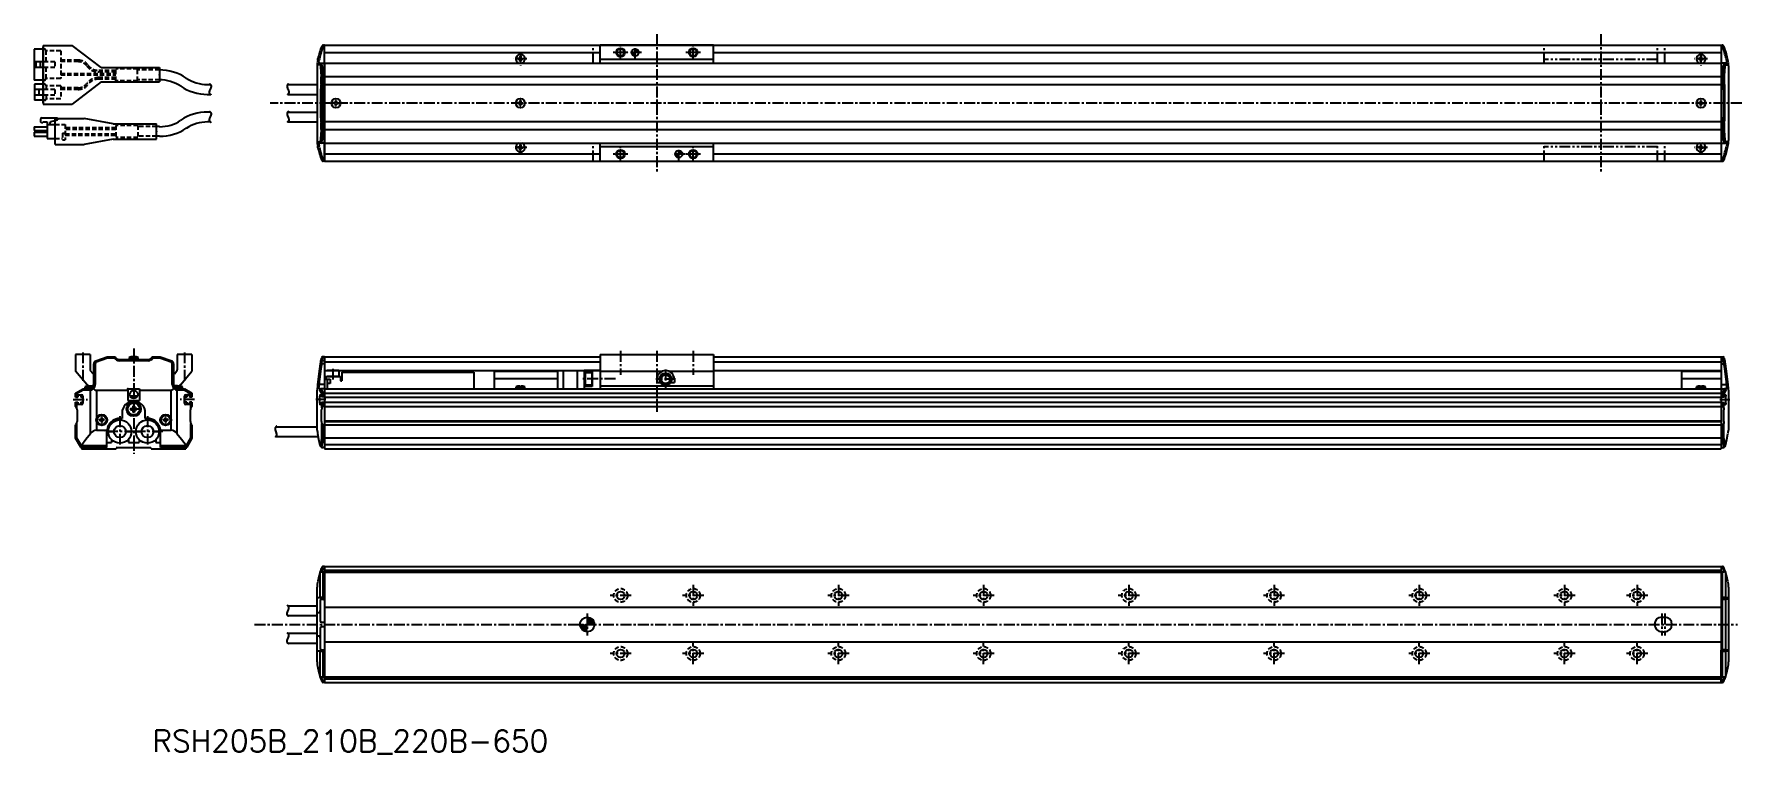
# Model space of a CAD drawing. Extents: x -493 to 683, y 41 to 537.
import ezdxf

# ---------------------------------------------------------------- set-up
doc = ezdxf.new("R2010")
doc.units = 0
for name, pattern in [('CENTER', [12, 7.5, -1.5, 1.5, -1.5]), ('DASHED', [4.5, 3, -1.5]), ('PHANTOM', [15, 7.5, -1.5, 1.5, -1.5, 1.5, -1.5])]:
    doc.linetypes.add(name, pattern=pattern)
doc.layers.get('0').update_dxf_attribs({"linetype": 'CONTINUOUS'})
doc.layers.add('CENTER', color=1, linetype='CENTER')
doc.styles.get("Standard").update_dxf_attribs({"font": 'txt', "bigfont": 'EXTFONT'})

msp = doc.modelspace()

# ---------------------------------------------------------------- texts
at = {"color": 7, "linetype": 'CONTINUOUS'}
msp.add_text('RSH205B_210B_220B-650', height=15, dxfattribs=at).set_placement((-411.9, 42.8))

# ---------------------------------------------------------------- blocks, each defined once
blk = doc.blocks.new('DTL0004')
at = {"color": 0, "linetype": 'CONTINUOUS'}
for p, q in [((-3.2, 0), (-3, 1.3)), ((3.2, 0), (-3.2, 0)), ((-0.4, 1.3), (-3, 1.3)), ((-0.4, 1.9), (-0.4, 0.9)), ((0.4, 0.9), (-0.4, 0.9)), ((0.4, 1.9), (0.4, 0.9)), ((3, 1.3), (0.4, 1.3)), ((3.2, 0), (3, 1.3))]:
    blk.add_line(p, q, dxfattribs=at)
for start, end in [(92.8723, 112.3565), (67.6435, 87.1277)]:
    blk.add_arc((0, -6.1), 7.98, start, end, dxfattribs=at)
at = {"color": 0}
blk.add_point((0, 0), dxfattribs=at)
blk.add_point((0, 0), dxfattribs=at)
blk = doc.blocks.new('DTL0002')
at = {"color": 0, "linetype": 'CONTINUOUS'}
for p, q in [((0, 0), (0, -8)), ((0, 0), (8, 0)), ((8, 0), (8, -8)), ((0, -8), (8, -8)), ((2, -4.9), (6, -4.9)), ((2.3, -5.4), (5.7, -5.4)), ((2.9, -5.9), (5.1, -5.9)), ((4, -2.1), (4, -4.9))]:
    blk.add_line(p, q, dxfattribs=at)
blk.add_circle((4, -4), 2.75, dxfattribs=at)
at = {"color": 0}
blk.add_point((0, 0), dxfattribs=at)
blk = doc.blocks.new('DTL0003')
at = {"color": 0, "linetype": 'CONTINUOUS'}
for p, q in [((-1, 0.2), (-1.7, 0.2)), ((-1.7, 0.2), (-1.7, -0.2)), ((-0.2, 1.7), (0.2, 1.7)), ((-0.2, 1.7), (-0.2, 1)), ((0.2, 1.7), (0.2, 1)), ((1, 0.2), (1.7, 0.2)), ((1.7, 0.2), (1.7, -0.2)), ((-1, -0.2), (-1.7, -0.2)), ((-0.2, -1.7), (-0.2, -1)), ((-0.2, -1.7), (0.2, -1.7)), ((0.2, -1.7), (0.2, -1)), ((1, -0.2), (1.7, -0.2))]:
    blk.add_line(p, q, dxfattribs=at)
for radius in [3.75, 3.15]:
    blk.add_circle((0, 0), radius, dxfattribs=at)
for centre, start, end in [((-1, 1), 270, 0), ((1, 1), 180, 270), ((-1, -1), 0, 90.0001), ((1, -1), 90, 180)]:
    blk.add_arc(centre, 0.748, start, end, dxfattribs=at)
at = {"color": 0}
blk.add_point((0, 0), dxfattribs=at)
blk.add_point((0, 0), dxfattribs=at)
blk = doc.blocks.new('*X5')
at = {"color": 0}
for p, q in [((-299.42, 150.03), (-299.34, 150.1)), ((-299.41, 149.82), (-299.12, 150.1)), ((-299.38, 149.63), (-298.9, 150.1)), ((-299.33, 149.44), (-298.67, 150.1)), ((-299.28, 149.27), (-298.45, 150.1)), ((-299.22, 149.11), (-298.23, 150.1)), ((-299.15, 148.96), (-298, 150.1)), ((-299.07, 148.82), (-297.78, 150.1)), ((-298.98, 148.68), (-297.56, 150.1)), ((-298.88, 148.55), (-297.33, 150.1)), ((-298.78, 148.43), (-297.11, 150.1)), ((-298.67, 148.32), (-296.92, 150.07)), ((-298.56, 148.21), (-296.92, 149.84)), ((-298.43, 148.11), (-296.92, 149.62)), ((-298.3, 148.02), (-296.92, 149.4)), ((-298.16, 147.93), (-296.92, 149.17)), ((-298.02, 147.86), (-296.92, 148.95)), ((-297.86, 147.79), (-296.92, 148.73)), ((-297.7, 147.73), (-296.92, 148.5)), ((-297.52, 147.68), (-296.92, 148.28)), ((-297.34, 147.64), (-296.92, 148.05)), ((-297.14, 147.61), (-296.92, 147.83)), ((-296.93, 147.6), (-296.92, 147.61)), ((-296.92, 152.53), (-296.85, 152.6)), ((-296.92, 152.3), (-296.64, 152.59)), ((-296.92, 152.08), (-296.44, 152.56)), ((-296.92, 151.86), (-296.26, 152.52)), ((-296.92, 151.63), (-296.09, 152.46)), ((-296.92, 151.41), (-295.93, 152.4)), ((-296.92, 151.18), (-295.78, 152.33)), ((-296.92, 150.96), (-295.64, 152.25)), ((-296.92, 150.74), (-295.5, 152.16)), ((-296.92, 150.51), (-295.37, 152.07)), ((-296.92, 150.29), (-295.25, 151.96)), ((-296.89, 150.1), (-295.14, 151.85)), ((-296.66, 150.1), (-295.03, 151.74)), ((-296.44, 150.1), (-294.93, 151.61)), ((-296.21, 150.1), (-294.84, 151.48)), ((-295.99, 150.1), (-294.75, 151.34)), ((-295.77, 150.1), (-294.67, 151.2)), ((-295.54, 150.1), (-294.61, 151.04)), ((-295.32, 150.1), (-294.55, 150.88)), ((-295.1, 150.1), (-294.5, 150.7)), ((-294.87, 150.1), (-294.46, 150.52)), ((-294.65, 150.1), (-294.43, 150.32)), ((-294.43, 150.1), (-294.42, 150.11))]:
    blk.add_line(p, q, dxfattribs=at)
blk = doc.blocks.new('*X6')
at = {"color": 0}
for p, q in [((-266.67, 312.02), (-266.61, 312.09)), ((-266.66, 311.92), (-266.5, 312.09)), ((-266.65, 311.83), (-266.38, 312.09)), ((-266.62, 311.74), (-266.27, 312.09)), ((-266.6, 311.65), (-266.16, 312.09)), ((-266.56, 311.57), (-266.05, 312.09)), ((-266.53, 311.5), (-265.94, 312.09)), ((-266.48, 311.43), (-265.83, 312.09)), ((-266.44, 311.36), (-265.71, 312.09)), ((-266.39, 311.3), (-265.6, 312.09)), ((-266.34, 311.24), (-265.49, 312.09)), ((-266.28, 311.18), (-265.42, 312.04)), ((-266.23, 311.13), (-265.42, 311.93)), ((-266.16, 311.08), (-265.42, 311.82)), ((-266.1, 311.03), (-265.42, 311.71)), ((-265.42, 313.16), (-265.26, 313.33)), ((-265.42, 313.27), (-265.36, 313.33)), ((-265.42, 313.05), (-265.16, 313.31)), ((-265.42, 312.94), (-265.07, 313.29)), ((-265.42, 312.82), (-264.99, 313.26)), ((-265.42, 312.71), (-264.91, 313.23)), ((-265.42, 312.6), (-264.83, 313.19)), ((-265.42, 312.49), (-264.76, 313.15)), ((-265.42, 312.38), (-264.7, 313.1)), ((-265.42, 312.27), (-264.63, 313.06)), ((-265.42, 312.15), (-264.57, 313)), ((-265.38, 312.09), (-264.52, 312.95)), ((-265.27, 312.09), (-264.46, 312.89)), ((-265.15, 312.09), (-264.42, 312.83)), ((-265.04, 312.09), (-264.37, 312.76)), ((-264.93, 312.09), (-264.33, 312.69)), ((-264.82, 312.09), (-264.29, 312.62)), ((-264.71, 312.09), (-264.26, 312.54)), ((-264.6, 312.09), (-264.23, 312.45)), ((-264.48, 312.09), (-264.2, 312.37)), ((-264.37, 312.09), (-264.19, 312.27)), ((-264.26, 312.09), (-264.18, 312.17)), ((-266.03, 310.99), (-265.42, 311.59)), ((-265.95, 310.95), (-265.42, 311.48)), ((-265.87, 310.92), (-265.42, 311.37)), ((-265.79, 310.89), (-265.42, 311.26)), ((-265.7, 310.87), (-265.42, 311.15)), ((-265.61, 310.85), (-265.42, 311.04)), ((-265.51, 310.84), (-265.42, 310.92))]:
    blk.add_line(p, q, dxfattribs=at)
blk = doc.blocks.new('*X7')
at = {"color": 0}
for p, q in [((-281.67, 347), (-281.58, 347.09)), ((-281.66, 346.9), (-281.47, 347.09)), ((-281.64, 346.81), (-281.36, 347.09)), ((-281.62, 346.72), (-281.25, 347.09)), ((-281.59, 346.63), (-281.14, 347.09)), ((-281.56, 346.56), (-281.03, 347.09)), ((-281.52, 346.48), (-280.91, 347.09)), ((-281.48, 346.41), (-280.8, 347.09)), ((-281.43, 346.35), (-280.69, 347.09)), ((-281.38, 346.28), (-280.58, 347.09)), ((-281.33, 346.22), (-280.47, 347.09)), ((-281.27, 346.17), (-280.42, 347.02)), ((-280.42, 348.25), (-280.34, 348.33)), ((-280.42, 348.14), (-280.24, 348.32)), ((-280.42, 348.02), (-280.14, 348.3)), ((-280.42, 347.91), (-280.05, 348.28)), ((-280.42, 347.8), (-279.97, 348.25)), ((-280.42, 347.69), (-279.89, 348.22)), ((-280.42, 347.58), (-279.82, 348.18)), ((-280.42, 347.46), (-279.75, 348.14)), ((-280.42, 347.35), (-279.68, 348.09)), ((-280.42, 347.24), (-279.62, 348.04)), ((-280.42, 347.13), (-279.56, 347.99)), ((-280.35, 347.09), (-279.51, 347.94)), ((-280.24, 347.09), (-279.45, 347.88)), ((-280.13, 347.09), (-279.41, 347.81)), ((-280.02, 347.09), (-279.36, 347.74)), ((-279.91, 347.09), (-279.32, 347.67)), ((-279.8, 347.09), (-279.28, 347.6)), ((-279.68, 347.09), (-279.25, 347.52)), ((-279.57, 347.09), (-279.22, 347.44)), ((-279.46, 347.09), (-279.2, 347.35)), ((-279.35, 347.09), (-279.18, 347.25)), ((-279.24, 347.09), (-279.17, 347.15)), ((-281.21, 346.12), (-280.42, 346.91)), ((-281.15, 346.07), (-280.42, 346.79)), ((-281.08, 346.02), (-280.42, 346.68)), ((-281.01, 345.98), (-280.42, 346.57)), ((-280.94, 345.95), (-280.42, 346.46)), ((-280.86, 345.91), (-280.42, 346.35)), ((-280.77, 345.89), (-280.42, 346.23)), ((-280.68, 345.86), (-280.42, 346.12)), ((-280.59, 345.85), (-280.42, 346.01)), ((-280.48, 345.84), (-280.42, 345.9))]:
    blk.add_line(p, q, dxfattribs=at)

# ---------------------------------------------------------------- linework, layer by layer
at = {"color": 7, "linetype": 'CONTINUOUS'}
for p, q in [((-294.3, 529.4), (-294.1, 529.4)), ((-293.5, 529.4), (-294.1, 529.4)), ((-293.5, 516.9), (-293.5, 529.4)), ((-293.5, 529.4), (668.5, 529.4)), ((-293.5, 449.4), (-293.5, 529.4)), ((-25.5, 529.4), (-103.5, 529.4)), ((-103.5, 516.9), (-103.5, 529.4)), ((-25.5, 516.9), (-25.5, 529.4)), ((668.5, 529.4), (668.5, 449.4)), ((668.5, 529.4), (669.1, 529.4)), ((669.3, 529.4), (669.1, 529.4)), ((-493.3, 526.7), (-493.3, 505.2)), ((-487.1, 526.7), (-493.3, 526.7)), ((-487.1, 517.9), (-493.3, 517.9)), ((-492.3, 517.9), (-492.3, 513.9)), ((-489.3, 517.9), (-489.3, 513.9)), ((-487.1, 529.1), (-467.1, 529.1)), ((-487.1, 529.1), (-487.1, 488.7)), ((-487.1, 489.7), (-487.1, 528.1)), ((-447.1, 513.9), (-467.1, 529.1)), ((-298.1, 519.2), (-297.9, 520.2)), ((-296.9, 519.9), (-297.1, 519.2)), ((-295.9, 524.3), (-295.8, 524.2)), ((-293.5, 524.2), (-103.5, 524.2)), ((-160.8, 521.7), (-160.3, 521.7)), ((-160.3, 520.2), (-160.3, 519.7)), ((-159.5, 520.2), (-160.3, 520.2)), ((-159.5, 519.7), (-160.3, 519.7)), ((-158.8, 521.7), (-158.8, 520.9)), ((-158.8, 518.2), (-158.8, 518.9)), ((-158.8, 518.2), (-158.3, 518.2)), ((-158.3, 521.7), (-158.3, 520.9)), ((-158.3, 518.2), (-158.3, 518.9)), ((-157.5, 520.2), (-156.8, 520.2)), ((-157.5, 519.7), (-156.8, 519.7)), ((-156.8, 520.2), (-156.8, 519.7)), ((-25.5, 519.4), (-103.5, 519.4)), ((-25.5, 524.2), (668.5, 524.2)), ((652.7, 520.2), (652.7, 519.7)), ((653.5, 520.2), (652.7, 520.2)), ((653.5, 519.7), (652.7, 519.7)), ((654.2, 521.7), (654.2, 520.9)), ((654.2, 521.7), (654.7, 521.7)), ((654.2, 518.2), (654.2, 518.9)), ((654.2, 518.2), (654.7, 518.2)), ((654.7, 521.7), (654.7, 520.9)), ((654.7, 518.2), (654.7, 518.9)), ((655.5, 520.2), (656.2, 520.2)), ((655.5, 519.7), (656.2, 519.7)), ((656.2, 520.2), (656.2, 519.7)), ((670.9, 524.3), (670.7, 524.2)), ((671.9, 519.9), (672.1, 519.2)), ((673.1, 519.2), (672.8, 520.2)), ((-487.1, 513.9), (-493.3, 513.9)), ((-447.1, 513.9), (-407.1, 513.9)), ((-407.1, 513.9), (-407.1, 504)), ((-298.5, 515.1), (-298.5, 463.8)), ((-298.4, 517.1), (-298.4, 517.1)), ((-296.4, 515.9), (-298.2, 515.9)), ((-297.2, 516.9), (-293.5, 516.9)), ((-295.7, 502.8), (-295.7, 507.5)), ((-294.7, 507.7), (-294.7, 507.7)), ((-294.7, 507.7), (-294.7, 502.2)), ((-293.5, 516.9), (-293.5, 461.9)), ((-293.5, 516.9), (668.5, 516.9)), ((-293.5, 516.9), (-103.5, 516.9)), ((-293.5, 507.7), (668.5, 507.7)), ((-25.5, 516.9), (668.5, 516.9)), ((672.2, 516.9), (668.5, 516.9)), ((669.7, 507.7), (669.7, 507.7)), ((669.7, 507.7), (669.7, 502.2)), ((670.7, 502.8), (670.7, 507.5)), ((671.3, 515.9), (673.2, 515.9)), ((673.4, 517.1), (673.4, 517.1)), ((673.5, 515.1), (673.5, 463.8)), ((-487.1, 505.2), (-493.3, 505.2)), ((-493.1, 502.4), (-493.1, 491.4)), ((-487.1, 502.4), (-493.1, 502.4)), ((-487.1, 498.9), (-493.1, 498.9)), ((-487.1, 494.9), (-493.1, 494.9)), ((-490.1, 498.9), (-490.1, 494.9)), ((-447.1, 504), (-467.1, 488.7)), ((-447.1, 504), (-407.1, 504)), ((-374.1, 495.5), (-372, 495.5)), ((-374, 502.3), (-372.1, 502.3)), ((-318.7, 495.5), (-298.5, 495.5)), ((-318.6, 502.3), (-298.5, 502.3)), ((-296, 479.4), (-296, 499.4)), ((-295, 499.4), (-295, 479.4)), ((-293.5, 499.4), (-295, 499.4)), ((-294.7, 502.2), (-294.6, 502.2)), ((-293.5, 502.2), (-294.6, 502.2)), ((-293.5, 502.2), (668.5, 502.2)), ((668.5, 502.2), (669.6, 502.2)), ((668.5, 499.4), (670, 499.4)), ((669.7, 502.2), (669.6, 502.2)), ((670, 499.4), (670, 479.4)), ((671, 479.4), (671, 499.4)), ((-487.1, 491.4), (-493.1, 491.4)), ((-487.1, 488.7), (-467.1, 488.7)), ((-372, 483.3), (-373.9, 483.3)), ((-318.7, 483.3), (-298.5, 483.3)), ((-287.3, 489.7), (-287.3, 489.2)), ((-286.5, 489.7), (-287.3, 489.7)), ((-286.5, 489.2), (-287.3, 489.2)), ((-285.8, 491.2), (-285.8, 490.4)), ((-285.8, 491.2), (-285.3, 491.2)), ((-285.8, 487.7), (-285.8, 488.4)), ((-285.8, 487.7), (-285.3, 487.7)), ((-285.3, 491.2), (-285.3, 490.4)), ((-285.3, 487.7), (-285.3, 488.4)), ((-284.5, 489.7), (-283.8, 489.7)), ((-284.5, 489.2), (-283.8, 489.2)), ((-283.8, 489.7), (-283.8, 489.2)), ((-160.3, 489.7), (-160.3, 489.2)), ((-159.5, 489.7), (-160.3, 489.7)), ((-159.5, 489.2), (-160.3, 489.2)), ((-158.8, 491.2), (-158.8, 490.4)), ((-158.8, 491.2), (-158.3, 491.2)), ((-158.8, 487.7), (-158.8, 488.4)), ((-158.8, 487.7), (-158.3, 487.7)), ((-158.3, 491.2), (-158.3, 490.4)), ((-158.3, 487.7), (-158.3, 488.4)), ((-157.5, 489.7), (-156.8, 489.7)), ((-157.5, 489.2), (-156.8, 489.2)), ((-156.8, 489.7), (-156.8, 489.2)), ((652.7, 489.7), (652.7, 489.2)), ((653.5, 489.7), (652.7, 489.7)), ((653.5, 489.2), (652.7, 489.2)), ((654.2, 491.2), (654.2, 490.4)), ((654.2, 491.2), (654.7, 491.2)), ((654.2, 487.7), (654.2, 488.4)), ((654.2, 487.7), (654.7, 487.7)), ((654.7, 491.2), (654.7, 490.4)), ((654.7, 487.7), (654.7, 488.4)), ((655.5, 489.7), (656.2, 489.7)), ((655.5, 489.2), (656.2, 489.2)), ((656.2, 489.7), (656.2, 489.2)), ((-493.4, 473.2), (-493.4, 470.5)), ((-493.4, 473.2), (-484.4, 473.2)), ((-493.4, 470.5), (-484.4, 470.5)), ((-488.9, 478.4), (-488.9, 476.6)), ((-488, 475.7), (-488.9, 476.6)), ((-488, 479.3), (-477.2, 479.3)), ((-488, 475.7), (-487.1, 476.6)), ((-487.1, 476.6), (-484.4, 476.6)), ((-484.4, 476.6), (-484.4, 465.1)), ((-484.4, 474.8), (-479, 474.8)), ((-481.8, 476.8), (-479, 477.5)), ((-479, 478.9), (-459, 478.9)), ((-479, 461), (-479, 478.9)), ((-477.2, 479.3), (-477.2, 478.9)), ((-439, 475.1), (-459, 478.9)), ((-439, 475.1), (-409, 475.1)), ((-409, 464.7), (-409, 475.1)), ((-407, 473.3), (-409, 473.3)), ((-372.1, 476.6), (-373.9, 476.6)), ((-318.6, 476.6), (-298.5, 476.6)), ((-295.7, 471.4), (-295.7, 476.1)), ((-293.5, 479.4), (-295, 479.4)), ((-294.6, 476.7), (-294.7, 476.7)), ((-294.7, 476.7), (-294.7, 471.2)), ((-294.7, 471.2), (-294.7, 471.2)), ((-293.5, 476.7), (-294.6, 476.7)), ((-293.5, 476.7), (668.5, 476.7)), ((-293.5, 471.2), (668.5, 471.2)), ((668.5, 479.4), (670, 479.4)), ((668.5, 476.7), (669.6, 476.7)), ((669.6, 476.7), (669.7, 476.7)), ((669.7, 476.7), (669.7, 471.2)), ((669.7, 471.2), (669.7, 471.2)), ((670.7, 471.4), (670.7, 476.1)), ((-493.4, 469.4), (-484.4, 469.4)), ((-493.4, 469.4), (-493.4, 466.7)), ((-493.4, 466.7), (-484.4, 466.7)), ((-484.4, 465.1), (-479, 465.1)), ((-479, 461), (-459, 461)), ((-439, 464.7), (-459, 461)), ((-439, 464.7), (-409, 464.7)), ((-407, 466.6), (-409, 466.6)), ((-298.4, 461.8), (-298.4, 461.8)), ((-298.2, 462.9), (-296.4, 462.9)), ((-297.9, 458.7), (-298.1, 459.7)), ((-293.5, 461.9), (-297.2, 461.9)), ((-296.9, 458.9), (-297.1, 459.7)), ((-293.5, 461.9), (-293.5, 449.4)), ((-293.5, 461.9), (-103.5, 461.9)), ((-291.5, 461.9), (670.5, 461.9)), ((-160.3, 459.2), (-160.3, 458.7)), ((-159.5, 459.2), (-160.3, 459.2)), ((-159.5, 458.7), (-160.3, 458.7)), ((-158.8, 460.7), (-158.8, 459.9)), ((-158.8, 460.7), (-158.3, 460.7)), ((-158.3, 460.7), (-158.3, 459.9)), ((-157.5, 459.2), (-156.8, 459.2)), ((-157.5, 458.7), (-156.8, 458.7)), ((-156.8, 459.2), (-156.8, 458.7)), ((-103.5, 449.4), (-103.5, 461.9)), ((-25.5, 459.4), (-103.5, 459.4)), ((-25.5, 461.9), (668.5, 461.9)), ((-25.5, 449.4), (-25.5, 461.9)), ((652.7, 459.2), (652.7, 458.7)), ((653.5, 459.2), (652.7, 459.2)), ((653.5, 458.7), (652.7, 458.7)), ((654.2, 460.7), (654.2, 459.9)), ((654.2, 460.7), (654.7, 460.7)), ((654.7, 460.7), (654.7, 459.9)), ((655.5, 459.2), (656.2, 459.2)), ((655.5, 458.7), (656.2, 458.7)), ((656.2, 459.2), (656.2, 458.7)), ((668.5, 461.9), (672.2, 461.9)), ((673.2, 462.9), (671.3, 462.9)), ((671.9, 458.9), (672.1, 459.7)), ((672.8, 458.7), (673.1, 459.7)), ((673.4, 461.8), (673.4, 461.8)), ((-295.9, 454.6), (-295.8, 454.6)), ((-294.1, 449.4), (-294.3, 449.4)), ((-293.5, 449.4), (-294.1, 449.4)), ((-293.5, 454.6), (-103.5, 454.6)), ((-293.5, 449.4), (668.5, 449.4)), ((-158.8, 457.2), (-158.8, 457.9)), ((-158.8, 457.2), (-158.3, 457.2)), ((-158.3, 457.2), (-158.3, 457.9)), ((-103.5, 449.4), (-25.5, 449.4)), ((-25.5, 454.6), (668.5, 454.6)), ((654.2, 457.2), (654.2, 457.9)), ((654.2, 457.2), (654.7, 457.2)), ((654.7, 457.2), (654.7, 457.9)), ((668.5, 449.4), (669.1, 449.4)), ((669.1, 449.4), (669.3, 449.4)), ((670.9, 454.6), (670.7, 454.6)), ((-454.8, 316.3), (-464.8, 316.3)), ((-464.8, 316.3), (-464.8, 304.9)), ((-454.8, 316.3), (-454.8, 305.8)), ((-452.3, 295.8), (-452.3, 310)), ((-451.3, 310.2), (-451.3, 295.8)), ((-450.9, 311.9), (-443, 314.8)), ((-442.8, 313.9), (-450.6, 311.1)), ((-443, 314.8), (-437.5, 314.8)), ((-438.1, 313.9), (-442.8, 313.9)), ((-437.5, 314.8), (-437.5, 314.8)), ((-434.8, 313), (-414.8, 313)), ((-414.8, 312.1), (-434.8, 312.1)), ((-427.9, 313), (-427.8, 314.3)), ((-421.6, 313), (-427.9, 313)), ((-425.2, 314.3), (-427.8, 314.3)), ((-425.2, 314.8), (-425.2, 313.9)), ((-424.4, 313.9), (-425.2, 313.9)), ((-424.4, 314.8), (-424.4, 313.9)), ((-421.7, 314.3), (-424.4, 314.3)), ((-421.6, 313), (-421.7, 314.3)), ((-412, 314.8), (-406.5, 314.8)), ((-412, 314.8), (-412, 314.8)), ((-406.7, 313.9), (-411.4, 313.9)), ((-398.9, 311.1), (-406.7, 313.9)), ((-406.5, 314.8), (-398.6, 311.9)), ((-398.3, 295.8), (-398.3, 310.2)), ((-397.3, 310), (-397.3, 295.8)), ((-394.8, 316.3), (-394.8, 305.8)), ((-384.8, 316.3), (-394.8, 316.3)), ((-384.8, 316.3), (-384.8, 304.9)), ((-293.5, 310), (-295.4, 310)), ((-293.5, 311.9), (-295.2, 311.9)), ((-293.5, 314.8), (-294.7, 314.8)), ((-294.7, 314.8), (-294.7, 314.8)), ((-293.5, 314.8), (-293.5, 305.3)), ((-293.5, 314.8), (-293.5, 252.3)), ((-293.5, 314.8), (-103.5, 314.8)), ((-293.5, 314.8), (-293.5, 305.3)), ((-293.5, 311.4), (-103.5, 311.4)), ((-103.5, 316.3), (-25.5, 316.3)), ((-103.5, 316.3), (-103.5, 292.8)), ((-25.5, 316.3), (-25.5, 292.8)), ((-25.5, 314.8), (668.5, 314.8)), ((-25.5, 311.4), (668.5, 311.4)), ((668.5, 314.8), (668.5, 252.3)), ((668.5, 314.8), (668.5, 305.3)), ((668.5, 314.8), (669.7, 314.8)), ((668.5, 314.8), (668.5, 305.3)), ((668.5, 311.9), (670.2, 311.9)), ((668.5, 310), (670.3, 310)), ((669.7, 314.8), (669.7, 314.8)), ((-457.1, 295.8), (-464.8, 304.9)), ((-458.4, 292.8), (-458.3, 294.1)), ((-455.7, 294.1), (-458.3, 294.1)), ((-455.7, 294.6), (-455.7, 293.7)), ((-454.9, 294.8), (-453.3, 294.8)), ((-454.9, 294.6), (-454.9, 293.7)), ((-452.8, 294.1), (-454.9, 294.1)), ((-452.8, 303.1), (-454.5, 305.1)), ((-396.7, 303.1), (-395, 305.1)), ((-396.7, 294.1), (-394.7, 294.1)), ((-394.6, 294.8), (-396.3, 294.8)), ((-394.7, 294.6), (-394.7, 293.7)), ((-393.9, 294.6), (-393.9, 293.7)), ((-393.9, 294.1), (-391.2, 294.1)), ((-392.4, 295.8), (-384.8, 304.9)), ((-391.1, 292.8), (-391.2, 294.1)), ((-293.5, 295.8), (-297.2, 295.8)), ((-293.5, 305.3), (-103.5, 305.3)), ((-293.5, 301.3), (-282.5, 301.3)), ((-292.5, 301.3), (-292.5, 299.3)), ((-292.5, 299.3), (-289.5, 299.3)), ((-283.5, 305.3), (-291.5, 305.3)), ((-283.5, 301.3), (-291.5, 301.3)), ((-291.5, 299.3), (-291.5, 292.8)), ((-289.5, 296.3), (-291.5, 296.3)), ((-289.5, 299.3), (-289.5, 296.3)), ((-283.5, 305.3), (-283.5, 301.3)), ((-282.5, 301.3), (-282.5, 298.3)), ((-282.5, 298.3), (-281.5, 298.3)), ((-281.5, 304.3), (-190.5, 304.3)), ((-281.5, 304.3), (-281.5, 298.3)), ((-190.5, 304.3), (-190.5, 292.8)), ((-176.5, 305.3), (-176.5, 292.8)), ((-176.5, 304.8), (-133, 304.8)), ((-176.5, 299.8), (-133, 299.8)), ((-133, 305.3), (-133, 292.8)), ((-129, 305.3), (-129, 292.8)), ((-119.5, 305.3), (-119.5, 292.8)), ((-114.5, 305.3), (-114.5, 292.8)), ((-103.5, 305.3), (-114.5, 305.3)), ((-103.5, 305.3), (-114.5, 305.3)), ((-109, 294.3), (-114.5, 294.3)), ((-109, 294.3), (-114.5, 294.3)), ((-114, 303.3), (-114, 295.8)), ((-114, 303.3), (-114, 295.8)), ((-109, 303.8), (-113.5, 303.8)), ((-109, 303.8), (-113.5, 303.8)), ((-109, 295.3), (-113.5, 295.3)), ((-109, 295.3), (-113.5, 295.3)), ((-109, 294.3), (-109, 305.3)), ((-109, 305.3), (-109, 294.3)), ((-103.5, 304.9), (-60.6, 304.9)), ((-103.5, 294.8), (-25.5, 294.8)), ((-64.5, 299.3), (-64.5, 297)), ((-64.5, 297), (-62.1, 297)), ((-56.4, 304.9), (-25.5, 304.9)), ((-54.9, 297), (-52.5, 297)), ((-52.5, 299.3), (-52.5, 297)), ((-25.5, 305.3), (668.5, 305.3)), ((641, 305.3), (641, 292.8)), ((641, 304.8), (668.5, 304.8)), ((641, 299.8), (668.5, 299.8)), ((668.5, 295.8), (672.2, 295.8)), ((-464.8, 289.8), (-459.6, 292.7)), ((-464.8, 289.7), (-464.8, 289.8)), ((-464.8, 287), (-464.8, 289.7)), ((-464.1, 287.2), (-464.8, 287.2)), ((-464.8, 287), (-463.3, 287)), ((-464.8, 280.5), (-464.8, 283.5)), ((-464.8, 283.5), (-463.3, 283.5)), ((-464.8, 283.4), (-464.1, 283.4)), ((-459.6, 291.8), (-464.1, 289.2)), ((-464.1, 289.2), (-464.1, 287.2)), ((-464.1, 287.2), (-463.5, 287.2)), ((-463.5, 283.4), (-464.1, 283.4)), ((-464.1, 283.4), (-464.1, 279.7)), ((-463.5, 287.2), (-463.5, 288.6)), ((-463.5, 288.6), (-460.8, 288.6)), ((-463.5, 281.9), (-463.5, 283.4)), ((-463.3, 288.5), (-463.3, 287)), ((-463.3, 288.5), (-461.3, 288.5)), ((-463.3, 283.5), (-463.3, 282.1)), ((-461.3, 288.5), (-461.3, 287)), ((-461.3, 287), (-459.8, 287)), ((-461.3, 283.5), (-461.3, 282.1)), ((-461.3, 283.5), (-459.8, 283.5)), ((-459.8, 287.6), (-459.8, 282.9)), ((-459.8, 287), (-459.8, 283.5)), ((-459.6, 292.8), (-455.3, 292.8)), ((-459.6, 292.7), (-459.6, 292.8)), ((-455.5, 291.8), (-459.6, 291.8)), ((-455.3, 292.8), (-458.4, 292.8)), ((-454.9, 293.7), (-455.7, 293.7)), ((-454.5, 291.9), (-455.5, 291.8)), ((-455.3, 292.8), (-454.5, 292.8)), ((-454.5, 261.8), (-454.5, 291.9)), ((-450.4, 291.8), (-450.4, 264.3)), ((-450.4, 291.8), (-428.8, 291.8)), ((-420.8, 291.8), (-399.1, 291.8)), ((-399.1, 264.3), (-399.1, 291.8)), ((-397.1, 293.1), (-397.1, 293.1)), ((-395, 292.8), (-394.3, 292.8)), ((-394, 291.8), (-395, 291.9)), ((-395, 291.9), (-395, 261.8)), ((-394.7, 293.7), (-393.9, 293.7)), ((-394.3, 292.8), (-391.1, 292.8)), ((-394.3, 292.8), (-389.9, 292.8)), ((-389.9, 291.8), (-394, 291.8)), ((-389.9, 292.8), (-389.9, 292.7)), ((-389.9, 292.7), (-384.8, 289.8)), ((-385.4, 289.2), (-389.9, 291.8)), ((-389.8, 282.9), (-389.8, 287.6)), ((-389.8, 287), (-389.8, 283.5)), ((-388.3, 287), (-389.8, 287)), ((-388.3, 283.5), (-389.8, 283.5)), ((-388.8, 288.6), (-386.1, 288.6)), ((-388.3, 288.5), (-388.3, 287)), ((-386.3, 288.5), (-388.3, 288.5)), ((-388.3, 283.5), (-388.3, 282.1)), ((-386.3, 288.5), (-386.3, 287)), ((-384.8, 287), (-386.3, 287)), ((-386.3, 283.5), (-386.3, 282.1)), ((-384.8, 283.5), (-386.3, 283.5)), ((-386.1, 288.6), (-386.1, 287.2)), ((-386.1, 287.2), (-385.4, 287.2)), ((-385.4, 283.4), (-386.1, 283.4)), ((-386.1, 283.4), (-386.1, 281.9)), ((-385.4, 287.2), (-385.4, 289.2)), ((-384.8, 287.2), (-385.4, 287.2)), ((-385.4, 283.4), (-384.8, 283.4)), ((-385.4, 279.7), (-385.4, 283.4)), ((-384.8, 289.8), (-384.8, 289.7)), ((-384.8, 289.7), (-384.8, 287)), ((-384.8, 283.5), (-384.8, 280.5)), ((-298.5, 264.3), (-298.5, 291.8)), ((-298.4, 293.1), (-298.4, 293.1)), ((-297.1, 292.8), (-296.9, 292.8)), ((-296.9, 292.8), (-295.8, 292.8)), ((-296.7, 282.9), (-296.7, 287.6)), ((-295.5, 287.6), (-296.7, 287.6)), ((-295.5, 282.9), (-296.7, 282.9)), ((-296.4, 288.6), (-295.5, 288.6)), ((-295.8, 292.8), (-295.9, 292.7)), ((-293.5, 292.8), (-295.8, 292.8)), ((-295.5, 288.6), (-295.5, 287.2)), ((-293.5, 287.2), (-295.5, 287.2)), ((-293.5, 283.4), (-295.5, 283.4)), ((-295.5, 283.4), (-295.5, 281.9)), ((-295.2, 287.2), (-295.2, 289.2)), ((-295.2, 279.7), (-295.2, 283.4)), ((-294.1, 289.8), (-294.3, 289.7)), ((-294.3, 289.7), (-294.3, 287.2)), ((-294.3, 283.4), (-294.3, 280.5)), ((-293.5, 289.8), (-294.1, 289.8)), ((-293.5, 292.8), (668.5, 292.8)), ((-293.5, 292.8), (-293.5, 251.3)), ((-293.5, 289.8), (668.5, 289.8)), ((-293.5, 287), (668.5, 287)), ((-293.5, 283.5), (668.5, 283.5)), ((668.5, 292.8), (670.7, 292.8)), ((668.5, 292.8), (668.5, 251.3)), ((668.5, 289.8), (669.1, 289.8)), ((668.5, 287.2), (670.5, 287.2)), ((668.5, 283.4), (670.5, 283.4)), ((669.1, 289.8), (669.3, 289.7)), ((669.3, 289.7), (669.3, 287.2)), ((669.3, 283.4), (669.3, 280.5)), ((670.2, 287.2), (670.2, 289.2)), ((670.2, 279.7), (670.2, 283.4)), ((671.4, 288.6), (670.5, 288.6)), ((670.5, 288.6), (670.5, 287.2)), ((670.5, 287.6), (671.7, 287.6)), ((670.5, 283.4), (670.5, 281.9)), ((670.5, 282.9), (671.7, 282.9)), ((671.9, 292.8), (670.7, 292.8)), ((670.7, 292.8), (670.9, 292.7)), ((671.7, 282.9), (671.7, 287.6)), ((672.1, 292.8), (671.9, 292.8)), ((673.4, 293.1), (673.4, 293.1)), ((673.5, 291.8), (673.5, 264.3)), ((-463.8, 278.3), (-463.8, 270.3)), ((-460.8, 281.9), (-463.5, 281.9)), ((-463.3, 282.1), (-461.3, 282.1)), ((-432.8, 272.3), (-434.3, 272.3)), ((-432.8, 276.3), (-432.8, 272.3)), ((-426.9, 279.3), (-425.8, 279.3)), ((-426.9, 279.3), (-426.9, 278.2)), ((-426.9, 278.2), (-425.8, 278.2)), ((-424.2, 280.9), (-425.3, 280.9)), ((-425.3, 280.9), (-425.3, 279.8)), ((-425.3, 277.7), (-425.3, 276.6)), ((-424.2, 276.6), (-425.3, 276.6)), ((-424.2, 280.9), (-424.2, 279.8)), ((-424.2, 277.7), (-424.2, 276.6)), ((-422.6, 279.3), (-423.7, 279.3)), ((-422.6, 278.2), (-423.7, 278.2)), ((-422.6, 279.3), (-422.6, 278.2)), ((-416.8, 272.3), (-416.8, 276.3)), ((-415.3, 272.3), (-416.8, 272.3)), ((-386.1, 281.9), (-388.8, 281.9)), ((-386.3, 282.1), (-388.3, 282.1)), ((-385.8, 270.3), (-385.8, 278.3)), ((-295.5, 281.9), (-296.4, 281.9)), ((-295.4, 270.3), (-295.4, 278.3)), ((-293.5, 280.5), (-294.3, 280.5)), ((-293.5, 280.5), (668.5, 280.5)), ((-293.5, 270.6), (668.5, 270.6)), ((668.5, 280.5), (669.3, 280.5)), ((670.3, 270.3), (670.3, 278.3)), ((670.5, 281.9), (671.4, 281.9)), ((-464.8, 258.8), (-464.8, 268)), ((-461.2, 252.6), (-464.8, 258.8)), ((-464.8, 258.8), (-464.8, 258.8)), ((-464.1, 268.8), (-464.1, 259)), ((-464.1, 259), (-461, 253.6)), ((-450.4, 264.3), (-443.3, 264.3)), ((-443.3, 252.3), (-443.3, 263.3)), ((-442.3, 263.3), (-438.5, 263.3)), ((-430, 263.3), (-426.3, 263.3)), ((-423.3, 263.3), (-419.5, 263.3)), ((-411, 263.3), (-407.3, 263.3)), ((-406.3, 252.3), (-406.3, 263.3)), ((-406.2, 264.3), (-399.1, 264.3)), ((-388.5, 253.6), (-385.4, 259)), ((-384.8, 258.8), (-388.3, 252.6)), ((-385.4, 259), (-385.4, 268.8)), ((-384.8, 268), (-384.8, 258.8)), ((-384.8, 258.8), (-384.8, 258.8)), ((-326.9, 259.9), (-297.7, 259.9)), ((-326.7, 266.6), (-298.6, 266.6)), ((-295.2, 259), (-295.2, 268.8)), ((-294.3, 268), (-294.3, 258.8)), ((-293.5, 268), (-294.3, 268)), ((-294.3, 258.8), (-294.2, 258.8)), ((-293.5, 258.8), (-294.2, 258.8)), ((-293.5, 270.3), (668.5, 270.3)), ((-293.5, 268), (668.5, 268)), ((-293.5, 259), (668.5, 259)), ((668.5, 268), (669.3, 268)), ((668.5, 258.8), (669.2, 258.8)), ((669.3, 258.8), (669.2, 258.8)), ((669.3, 268), (669.3, 258.8)), ((670.2, 259), (670.2, 268.8)), ((-461, 252.3), (-461.2, 252.6)), ((-461, 253.6), (-460.8, 253.8)), ((-443.3, 252.3), (-461, 252.3)), ((-460.8, 253.8), (-443.3, 253.8)), ((-460.8, 252.3), (-460.8, 251.3)), ((-460.8, 251.3), (-436.8, 251.3)), ((-443.3, 255.8), (-440.1, 255.8)), ((-440.1, 257.7), (-440.1, 255.8)), ((-436.8, 251.8), (-436.8, 251.3)), ((-436.3, 252.3), (-413.3, 252.3)), ((-428.5, 257.7), (-428.5, 255.8)), ((-428.5, 255.8), (-421.1, 255.8)), ((-421.1, 257.7), (-421.1, 255.8)), ((-412.8, 251.8), (-412.8, 251.3)), ((-412.8, 251.3), (-388.8, 251.3)), ((-409.5, 257.7), (-409.5, 255.8)), ((-409.5, 255.8), (-406.3, 255.8)), ((-406.3, 253.8), (-388.7, 253.8)), ((-388.5, 252.3), (-406.3, 252.3)), ((-388.8, 252.3), (-388.8, 251.3)), ((-388.7, 253.8), (-388.5, 253.6)), ((-388.3, 252.6), (-388.5, 252.3)), ((-296.4, 253.8), (-296.4, 253.6)), ((-293.5, 252.3), (-294.5, 252.3)), ((-293.5, 254.3), (668.5, 254.3)), ((-293.5, 251.3), (668.5, 251.3)), ((668.5, 252.3), (669.4, 252.3)), ((671.4, 253.8), (671.3, 253.6)), ((-296.4, 166.6), (-296.4, 166.7)), ((-296.4, 149), (-296.4, 166.6)), ((-293.5, 166.7), (-294.5, 166.7)), ((-294.5, 166.7), (-294.5, 149)), ((-294.3, 170.5), (-294.2, 170.5)), ((-293.5, 170.5), (-294.2, 170.5)), ((-293.5, 170.5), (-293.5, 90.5)), ((-293.5, 170.5), (668.5, 170.5)), ((-293.5, 166.7), (-293.5, 170.5)), ((-293.5, 167.9), (668.5, 167.9)), ((-293.5, 149), (-293.5, 166.7)), ((-293.5, 166.5), (668.5, 166.5)), ((668.5, 170.5), (668.5, 90.5)), ((668.5, 170.5), (668.5, 148)), ((668.5, 170.5), (669.2, 170.5)), ((668.5, 166.7), (669.4, 166.7)), ((669.2, 170.5), (669.3, 170.5)), ((669.4, 94.2), (669.4, 166.7)), ((671.3, 166.7), (671.4, 166.6)), ((671.4, 166.6), (671.4, 149)), ((-298.5, 104.8), (-298.5, 156.1)), ((673.5, 156.1), (673.5, 104.8)), ((-318.6, 143.3), (-298.5, 143.3)), ((-298.5, 148.9), (-298.3, 149)), ((-298.3, 149), (-296.4, 149)), ((-296.5, 148.9), (-296.3, 149)), ((-296.5, 147), (-296.5, 133)), ((-294.5, 149), (-296.4, 149)), ((-295.5, 148), (-293.5, 148)), ((-294.5, 149), (-293.5, 149)), ((-293.5, 149), (-293.5, 148)), ((-293.5, 147), (-293.5, 148)), ((-293.5, 148), (-293.5, 132)), ((-293.5, 147), (-293.5, 146.5)), ((-293.5, 142.5), (668.5, 142.5)), ((668.9, 149), (668.5, 149)), ((668.5, 148), (668.9, 148)), ((668.9, 149), (668.9, 112)), ((671.4, 149), (670, 149)), ((670, 149), (670, 148)), ((670, 148), (671.4, 148)), ((671.4, 149), (673.3, 149)), ((671.4, 148), (671.4, 113)), ((673.3, 148), (671.4, 148)), ((673.3, 149), (673.5, 148.9)), ((673.5, 147.9), (673.3, 148)), ((-318.7, 136.6), (-298.5, 136.6)), ((-296.5, 138.5), (-298.5, 138.5)), ((-296.5, 138.5), (-296.5, 140)), ((-295.5, 132), (-293.5, 132)), ((627.5, 135.5), (629.5, 135.5)), ((-318.7, 124.4), (-298.5, 124.4)), ((-296.5, 122.5), (-298.5, 122.5)), ((-296.5, 128), (-296.5, 114)), ((-296.5, 121), (-296.5, 122.5)), ((-295.5, 129), (-293.5, 129)), ((-293.5, 129), (-293.5, 113)), ((-293.5, 118.5), (668.5, 118.5)), ((627.5, 125.5), (629.5, 125.5)), ((-318.6, 117.6), (-298.5, 117.6)), ((-298.3, 112), (-298.5, 112)), ((-296.4, 112), (-298.3, 112)), ((-296.3, 112), (-296.5, 112)), ((-296.4, 94.4), (-296.4, 112)), ((-296.4, 112), (-294.5, 112)), ((-295.5, 113), (-293.5, 113)), ((-294.5, 112), (-294.5, 94.2)), ((-294.5, 112), (-293.5, 112)), ((-293.5, 114.4), (-293.5, 113.9)), ((-293.5, 113.9), (-293.5, 113)), ((-293.5, 113), (-293.5, 112)), ((-293.5, 94.2), (-293.5, 112)), ((668.9, 112.9), (668.5, 112.9)), ((668.5, 90.5), (668.5, 112.9)), ((668.9, 112), (668.5, 112)), ((671.4, 113), (670, 113)), ((670, 112), (670, 113)), ((670, 112), (671.4, 112)), ((671.4, 113), (673.3, 113)), ((671.4, 112), (671.4, 94.4)), ((673.3, 112), (671.4, 112)), ((673.3, 113), (673.5, 113)), ((673.5, 112), (673.3, 112)), ((-296.4, 94.3), (-296.4, 94.4)), ((-293.5, 94.2), (-294.5, 94.2)), ((-293.5, 94.5), (668.5, 94.5)), ((-293.5, 90.5), (-293.5, 94.2)), ((668.5, 94.2), (669.4, 94.2)), ((671.4, 94.4), (671.3, 94.3)), ((-294.2, 90.5), (-294.3, 90.5)), ((-293.5, 90.5), (-294.2, 90.5)), ((-293.5, 93.1), (668.5, 93.1)), ((-293.5, 90.5), (668.5, 90.5)), ((668.5, 90.5), (669.2, 90.5)), ((669.3, 90.5), (669.2, 90.5))]:
    msp.add_line(p, q, dxfattribs=at)
at = {"color": 3, "linetype": 'PHANTOM'}
for p, q in [((-108.5, 516.9), (-108.5, 529.4)), ((546.5, 516.9), (546.5, 529.4)), ((624.5, 516.9), (624.5, 529.4)), ((629.5, 516.9), (629.5, 529.4)), ((624.5, 519.4), (546.5, 519.4)), ((-108.5, 449.4), (-108.5, 461.9)), ((546.5, 449.4), (546.5, 461.9)), ((624.5, 459.4), (546.5, 459.4)), ((624.5, 449.4), (624.5, 461.9)), ((629.5, 449.4), (629.5, 461.9))]:
    msp.add_line(p, q, dxfattribs=at)
at = {"color": 3, "linetype": 'DASHED'}
for p, q in [((-486.3, 526.7), (-487.1, 526.7)), ((-479.1, 517.9), (-487.1, 517.9)), ((-485.3, 525.7), (-485.3, 517.9)), ((-475.1, 525.4), (-485.3, 525.4)), ((-479.1, 517.9), (-479.1, 513.9)), ((-475.1, 525.4), (-475.1, 506.4)), ((-463.1, 519), (-475.1, 519)), ((-463.1, 518), (-475.1, 518)), ((-479.1, 513.9), (-487.1, 513.9)), ((-485.3, 513.9), (-485.3, 506.2)), ((-475.1, 506.4), (-485.3, 506.4)), ((-475.1, 509.9), (-437.1, 509.9)), ((-475.1, 508.9), (-437.1, 508.9)), ((-437.1, 511.9), (-448.8, 511.9)), ((-437.1, 510.9), (-448.8, 510.9)), ((-437.1, 507), (-448.8, 507)), ((-437.1, 506), (-448.8, 506)), ((-422.1, 513.1), (-437.1, 513.1)), ((-437.1, 504.8), (-437.1, 513.1)), ((-422.1, 504.8), (-422.1, 513.1)), ((-407.1, 512.3), (-422.1, 512.3)), ((-486.3, 505.2), (-487.1, 505.2)), ((-486.1, 502.4), (-487.1, 502.4)), ((-479.1, 498.9), (-487.1, 498.9)), ((-479.1, 494.9), (-487.1, 494.9)), ((-485.1, 501.4), (-485.1, 498.9)), ((-475.1, 501.4), (-485.1, 501.4)), ((-485.1, 494.9), (-485.1, 492.4)), ((-479.1, 498.9), (-479.1, 494.9)), ((-475.1, 501.4), (-475.1, 492.4)), ((-463.1, 499.9), (-475.1, 499.9)), ((-463.1, 498.9), (-475.1, 498.9)), ((-422.1, 504.8), (-437.1, 504.8)), ((-407.1, 505.5), (-422.1, 505.5)), ((-486.1, 491.4), (-487.1, 491.4)), ((-475.1, 492.4), (-485.1, 492.4)), ((-479, 477.5), (-477.2, 478)), ((-479, 474.8), (-472, 474.8)), ((-477.2, 478.9), (-477.2, 478)), ((-472, 474.8), (-472, 464.2)), ((-437, 472.4), (-472, 472.4)), ((-437, 471.4), (-472, 471.4)), ((-437, 474), (-437, 465.8)), ((-422, 474), (-437, 474)), ((-422, 474), (-422, 465.8)), ((-409, 473.3), (-422, 473.3)), ((-479, 465.1), (-473.8, 465.1)), ((-473.8, 468.7), (-472, 468.7)), ((-473.8, 468.7), (-473.8, 464.2)), ((-473.8, 464.2), (-472, 464.2)), ((-472, 468.4), (-437, 468.4)), ((-472, 467.4), (-437, 467.4)), ((-422, 465.8), (-437, 465.8)), ((-409, 466.6), (-422, 466.6))]:
    msp.add_line(p, q, dxfattribs=at)
at = {"color": 7, "linetype": 'CONTINUOUS'}
for points in [[(-297.4, 517.7), (-297.3, 518.3), (-297.1, 519.2)], [(-296.8, 524.3), (-296.8, 524.3), (-296.8, 524.3), (-296.7, 524.3), (-296.5, 524.4), (-296.2, 524.3), (-295.9, 524.3)], [(671.8, 524.3), (671.8, 524.3), (671.8, 524.3), (671.6, 524.3), (671.4, 524.4), (671.2, 524.3), (670.9, 524.3)], [(672.4, 517.7), (672.3, 518.3), (672.1, 519.2)], [(-297.4, 461.1), (-297.3, 460.6), (-297.1, 459.7)], [(672.4, 461.1), (672.3, 460.6), (672.1, 459.7)], [(-296.8, 454.6), (-296.8, 454.6), (-296.8, 454.6), (-296.7, 454.5), (-296.5, 454.5), (-296.2, 454.5), (-295.9, 454.6)], [(671.8, 454.6), (671.8, 454.6), (671.8, 454.6), (671.6, 454.5), (671.4, 454.5), (671.2, 454.5), (670.9, 454.6)], [(-295.4, 310), (-295.3, 310.4), (-295.3, 311), (-295.2, 311.5), (-295.2, 311.9)], [(670.3, 310), (670.3, 310.4), (670.2, 311), (670.2, 311.5), (670.2, 311.9)], [(-453.1, 293.7), (-453.6, 293.2), (-454.5, 292.8)], [(-395, 292.8), (-395.9, 293.2), (-396.4, 293.7)], [(-297.1, 292.8), (-297.3, 293.2), (-297.4, 293.7)], [(-296.4, 288.6), (-296.4, 288.6), (-296.5, 288.5), (-296.6, 288.4), (-296.7, 288.1), (-296.7, 287.8), (-296.7, 287.6)], [(-296.7, 282.9), (-296.7, 282.8), (-296.7, 282.5), (-296.7, 282.2), (-296.6, 282), (-296.5, 281.9), (-296.4, 281.9)], [(671.4, 288.6), (671.4, 288.6), (671.5, 288.5), (671.6, 288.4), (671.7, 288.1), (671.7, 287.8), (671.7, 287.6)], [(671.7, 282.9), (671.7, 282.8), (671.7, 282.5), (671.6, 282.2), (671.5, 282), (671.4, 281.9), (671.4, 281.9)], [(672.1, 292.8), (672.3, 293.2), (672.4, 293.7)], [(-463.8, 278.3), (-463.8, 278.8), (-464.1, 279.7)], [(-385.4, 279.7), (-385.6, 279.2), (-385.8, 278.3)], [(-295.2, 279.7), (-295.3, 279.2), (-295.4, 278.3)], [(670.2, 279.7), (670.3, 279.2), (670.3, 278.3)], [(-464.1, 268.8), (-463.9, 269.3), (-463.8, 270.3)], [(-454.5, 261.8), (-457.7, 257.9), (-460.8, 253.8)], [(-442.7, 266.3), (-443.1, 264.8), (-443.3, 263.3)], [(-406.3, 263.3), (-406.4, 264.8), (-406.8, 266.3)], [(-388.7, 253.8), (-391.8, 257.9), (-395, 261.8)], [(-385.8, 270.3), (-385.7, 269.7), (-385.4, 268.8)], [(-296.4, 253.8), (-297.3, 257.9), (-298.1, 261.8)], [(-295.4, 270.3), (-295.4, 269.7), (-295.2, 268.8)], [(670.3, 270.3), (670.3, 269.7), (670.2, 268.8)], [(671.4, 253.8), (672.3, 257.9), (673.1, 261.8)], [(-296.4, 166.6), (-297.3, 163.5), (-298.1, 160.2)], [(-295.5, 166.9), (-295.7, 167), (-296, 167), (-296.3, 166.8), (-296.4, 166.7)], [(671.3, 166.7), (671.3, 166.8), (671.1, 166.9), (670.9, 167), (670.5, 166.9)], [(673.1, 160.2), (672.3, 163.5), (671.4, 166.6)], [(-298.1, 100.7), (-297.3, 97.5), (-296.4, 94.4)], [(-296.4, 94.3), (-296.3, 94.2), (-296.2, 94), (-295.9, 94), (-295.5, 94)], [(670.5, 94), (670.7, 94), (671, 94), (671.2, 94.1), (671.3, 94.3)], [(671.4, 94.4), (672.3, 97.5), (673.1, 100.7)]]:
    msp.add_lwpolyline(points, dxfattribs=at)
for points in [[(-296.2, 515.3, 0), (-296.2, 515.2, 0), (-296.2, 515.2, 0), (-296.2, 515.1, 0), (-296.2, 515, 0), (-296.2, 515, 0), (-296.2, 514.9, 0), (-296.2, 514.9, 0), (-296.2, 514.8, 0), (-296.2, 514.7, 0), (-296.2, 514.7, 0), (-296.2, 514.6, 0), (-296.2, 514.5, 0), (-296.1, 514.5, 0), (-296.1, 514.4, 0), (-296.1, 514.4, 0), (-296.1, 514.3, 0), (-296.1, 514.2, 0), (-296.1, 514.2, 0), (-296.1, 514.1, 0), (-296.1, 514.1, 0), (-296.1, 514, 0), (-296.1, 513.9, 0), (-296.1, 513.9, 0), (-296.1, 513.8, 0), (-296.1, 513.8, 0), (-296.1, 513.7, 0), (-296.1, 513.6, 0), (-296.1, 513.6, 0), (-296.1, 513.5, 0), (-296.1, 513.5, 0), (-296.1, 513.4, 0), (-296.1, 513.3, 0), (-296.1, 513.3, 0), (-296.1, 513.2, 0), (-296.1, 513.2, 0), (-296.1, 513.1, 0), (-296.1, 513, 0), (-296.1, 513, 0), (-296, 512.9, 0), (-296, 512.8, 0), (-296, 512.8, 0), (-296, 512.7, 0), (-296, 512.7, 0), (-296, 512.6, 0), (-296, 512.5, 0), (-296, 512.5, 0), (-296, 512.4, 0), (-296, 512.4, 0), (-296, 512.3, 0), (-296, 512.2, 0), (-296, 512.2, 0), (-296, 512.1, 0), (-296, 512.1, 0), (-296, 512, 0), (-296, 511.9, 0), (-296, 511.9, 0), (-296, 511.8, 0), (-296, 511.8, 0), (-296, 511.7, 0), (-296, 511.6, 0), (-296, 511.6, 0), (-296, 511.5, 0), (-296, 511.5, 0), (-295.9, 511.4, 0), (-295.9, 511.3, 0), (-295.9, 511.3, 0), (-295.9, 511.2, 0), (-295.9, 511.1, 0), (-295.9, 511.1, 0), (-295.9, 511, 0), (-295.9, 511, 0), (-295.9, 510.9, 0), (-295.9, 510.8, 0), (-295.9, 510.8, 0), (-295.9, 510.7, 0), (-295.9, 510.7, 0), (-295.9, 510.6, 0), (-295.9, 510.5, 0), (-295.9, 510.5, 0), (-295.9, 510.4, 0), (-295.9, 510.4, 0), (-295.9, 510.3, 0), (-295.9, 510.2, 0), (-295.9, 510.2, 0), (-295.9, 510.1, 0), (-295.9, 510.1, 0), (-295.9, 510, 0), (-295.9, 509.9, 0), (-295.9, 509.9, 0), (-295.8, 509.8, 0), (-295.8, 509.8, 0), (-295.8, 509.7, 0), (-295.8, 509.6, 0), (-295.8, 509.6, 0), (-295.8, 509.5, 0), (-295.8, 509.4, 0), (-295.8, 509.4, 0), (-295.8, 509.3, 0), (-295.8, 509.3, 0), (-295.8, 509.2, 0), (-295.8, 509.1, 0), (-295.8, 509.1, 0), (-295.8, 509, 0), (-295.8, 509, 0), (-295.8, 508.9, 0), (-295.8, 508.8, 0), (-295.8, 508.8, 0), (-295.8, 508.7, 0), (-295.8, 508.7, 0), (-295.8, 508.6, 0), (-295.8, 508.5, 0), (-295.8, 508.5, 0), (-295.8, 508.4, 0), (-295.7, 508.4, 0), (-295.7, 508.3, 0), (-295.7, 508.2, 0), (-295.7, 508.2, 0), (-295.7, 508.1, 0), (-295.7, 508.1, 0), (-295.7, 508, 0), (-295.7, 507.9, 0), (-295.7, 507.9, 0), (-295.7, 507.8, 0), (-295.7, 507.8, 0), (-295.7, 507.7, 0), (-295.7, 507.6, 0), (-295.7, 507.6, 0), (-295.7, 507.5, 0)], [(-295.2, 515.6, 0), (-295.2, 515.6, 0), (-295.2, 515.5, 0), (-295.2, 515.4, 0), (-295.2, 515.4, 0), (-295.2, 515.3, 0), (-295.2, 515.2, 0), (-295.2, 515.2, 0), (-295.2, 515.1, 0), (-295.2, 515.1, 0), (-295.2, 515, 0), (-295.2, 514.9, 0), (-295.2, 514.9, 0), (-295.2, 514.8, 0), (-295.2, 514.8, 0), (-295.2, 514.7, 0), (-295.1, 514.6, 0), (-295.1, 514.6, 0), (-295.1, 514.5, 0), (-295.1, 514.4, 0), (-295.1, 514.4, 0), (-295.1, 514.3, 0), (-295.1, 514.3, 0), (-295.1, 514.2, 0), (-295.1, 514.1, 0), (-295.1, 514.1, 0), (-295.1, 514, 0), (-295.1, 513.9, 0), (-295.1, 513.9, 0), (-295.1, 513.8, 0), (-295.1, 513.8, 0), (-295.1, 513.7, 0), (-295.1, 513.6, 0), (-295.1, 513.6, 0), (-295.1, 513.5, 0), (-295.1, 513.4, 0), (-295.1, 513.4, 0), (-295.1, 513.3, 0), (-295.1, 513.3, 0), (-295.1, 513.2, 0), (-295.1, 513.1, 0), (-295.1, 513.1, 0), (-295, 513, 0), (-295, 513, 0), (-295, 512.9, 0), (-295, 512.8, 0), (-295, 512.8, 0), (-295, 512.7, 0), (-295, 512.6, 0), (-295, 512.6, 0), (-295, 512.5, 0), (-295, 512.5, 0), (-295, 512.4, 0), (-295, 512.3, 0), (-295, 512.3, 0), (-295, 512.2, 0), (-295, 512.1, 0), (-295, 512.1, 0), (-295, 512, 0), (-295, 512, 0), (-295, 511.9, 0), (-295, 511.8, 0), (-295, 511.8, 0), (-295, 511.7, 0), (-295, 511.7, 0), (-295, 511.6, 0), (-295, 511.5, 0), (-294.9, 511.5, 0), (-294.9, 511.4, 0), (-294.9, 511.3, 0), (-294.9, 511.3, 0), (-294.9, 511.2, 0), (-294.9, 511.2, 0), (-294.9, 511.1, 0), (-294.9, 511, 0), (-294.9, 511, 0), (-294.9, 510.9, 0), (-294.9, 510.8, 0), (-294.9, 510.8, 0), (-294.9, 510.7, 0), (-294.9, 510.7, 0), (-294.9, 510.6, 0), (-294.9, 510.5, 0), (-294.9, 510.5, 0), (-294.9, 510.4, 0), (-294.9, 510.3, 0), (-294.9, 510.3, 0), (-294.9, 510.2, 0), (-294.9, 510.2, 0), (-294.9, 510.1, 0), (-294.9, 510, 0), (-294.9, 510, 0), (-294.8, 509.9, 0), (-294.8, 509.9, 0), (-294.8, 509.8, 0), (-294.8, 509.7, 0), (-294.8, 509.7, 0), (-294.8, 509.6, 0), (-294.8, 509.5, 0), (-294.8, 509.5, 0), (-294.8, 509.4, 0), (-294.8, 509.4, 0), (-294.8, 509.3, 0), (-294.8, 509.2, 0), (-294.8, 509.2, 0), (-294.8, 509.1, 0), (-294.8, 509, 0), (-294.8, 509, 0), (-294.8, 508.9, 0), (-294.8, 508.9, 0), (-294.8, 508.8, 0), (-294.8, 508.7, 0), (-294.8, 508.7, 0), (-294.8, 508.6, 0), (-294.8, 508.6, 0), (-294.8, 508.5, 0), (-294.7, 508.4, 0), (-294.7, 508.4, 0), (-294.7, 508.3, 0), (-294.7, 508.2, 0), (-294.7, 508.2, 0), (-294.7, 508.1, 0), (-294.7, 508.1, 0), (-294.7, 508, 0), (-294.7, 507.9, 0), (-294.7, 507.9, 0), (-294.7, 507.8, 0), (-294.7, 507.7, 0), (-294.7, 507.7, 0)], [(669.7, 507.7, 0), (669.7, 507.7, 0), (669.7, 507.8, 0), (669.7, 507.9, 0), (669.7, 507.9, 0), (669.7, 508, 0), (669.7, 508.1, 0), (669.7, 508.1, 0), (669.7, 508.2, 0), (669.7, 508.2, 0), (669.7, 508.3, 0), (669.7, 508.4, 0), (669.7, 508.4, 0), (669.7, 508.5, 0), (669.7, 508.6, 0), (669.7, 508.6, 0), (669.7, 508.7, 0), (669.7, 508.7, 0), (669.7, 508.8, 0), (669.7, 508.9, 0), (669.7, 508.9, 0), (669.8, 509, 0), (669.8, 509, 0), (669.8, 509.1, 0), (669.8, 509.2, 0), (669.8, 509.2, 0), (669.8, 509.3, 0), (669.8, 509.4, 0), (669.8, 509.4, 0), (669.8, 509.5, 0), (669.8, 509.5, 0), (669.8, 509.6, 0), (669.8, 509.7, 0), (669.8, 509.7, 0), (669.8, 509.8, 0), (669.8, 509.9, 0), (669.8, 509.9, 0), (669.8, 510, 0), (669.8, 510, 0), (669.8, 510.1, 0), (669.8, 510.2, 0), (669.8, 510.2, 0), (669.8, 510.3, 0), (669.8, 510.3, 0), (669.8, 510.4, 0), (669.8, 510.5, 0), (669.9, 510.5, 0), (669.9, 510.6, 0), (669.9, 510.7, 0), (669.9, 510.7, 0), (669.9, 510.8, 0), (669.9, 510.8, 0), (669.9, 510.9, 0), (669.9, 511, 0), (669.9, 511, 0), (669.9, 511.1, 0), (669.9, 511.2, 0), (669.9, 511.2, 0), (669.9, 511.3, 0), (669.9, 511.3, 0), (669.9, 511.4, 0), (669.9, 511.5, 0), (669.9, 511.5, 0), (669.9, 511.6, 0), (669.9, 511.7, 0), (669.9, 511.7, 0), (669.9, 511.8, 0), (669.9, 511.8, 0), (669.9, 511.9, 0), (669.9, 512, 0), (669.9, 512, 0), (670, 512.1, 0), (670, 512.1, 0), (670, 512.2, 0), (670, 512.3, 0), (670, 512.3, 0), (670, 512.4, 0), (670, 512.5, 0), (670, 512.5, 0), (670, 512.6, 0), (670, 512.6, 0), (670, 512.7, 0), (670, 512.8, 0), (670, 512.8, 0), (670, 512.9, 0), (670, 513, 0), (670, 513, 0), (670, 513.1, 0), (670, 513.1, 0), (670, 513.2, 0), (670, 513.3, 0), (670, 513.3, 0), (670, 513.4, 0), (670, 513.4, 0), (670, 513.5, 0), (670, 513.6, 0), (670.1, 513.6, 0), (670.1, 513.7, 0), (670.1, 513.8, 0), (670.1, 513.8, 0), (670.1, 513.9, 0), (670.1, 513.9, 0), (670.1, 514, 0), (670.1, 514.1, 0), (670.1, 514.1, 0), (670.1, 514.2, 0), (670.1, 514.3, 0), (670.1, 514.3, 0), (670.1, 514.4, 0), (670.1, 514.4, 0), (670.1, 514.5, 0), (670.1, 514.6, 0), (670.1, 514.6, 0), (670.1, 514.7, 0), (670.1, 514.8, 0), (670.1, 514.8, 0), (670.1, 514.9, 0), (670.1, 514.9, 0), (670.1, 515, 0), (670.1, 515.1, 0), (670.1, 515.1, 0), (670.1, 515.2, 0), (670.2, 515.2, 0), (670.2, 515.3, 0), (670.2, 515.4, 0), (670.2, 515.4, 0), (670.2, 515.5, 0), (670.2, 515.6, 0), (670.2, 515.6, 0)], [(670.7, 507.5, 0), (670.7, 507.6, 0), (670.7, 507.6, 0), (670.7, 507.7, 0), (670.7, 507.8, 0), (670.7, 507.8, 0), (670.7, 507.9, 0), (670.7, 507.9, 0), (670.7, 508, 0), (670.7, 508.1, 0), (670.7, 508.1, 0), (670.7, 508.2, 0), (670.7, 508.2, 0), (670.7, 508.3, 0), (670.7, 508.4, 0), (670.7, 508.4, 0), (670.7, 508.5, 0), (670.7, 508.5, 0), (670.7, 508.6, 0), (670.7, 508.7, 0), (670.7, 508.7, 0), (670.7, 508.8, 0), (670.7, 508.8, 0), (670.8, 508.9, 0), (670.8, 509, 0), (670.8, 509, 0), (670.8, 509.1, 0), (670.8, 509.1, 0), (670.8, 509.2, 0), (670.8, 509.3, 0), (670.8, 509.3, 0), (670.8, 509.4, 0), (670.8, 509.4, 0), (670.8, 509.5, 0), (670.8, 509.6, 0), (670.8, 509.6, 0), (670.8, 509.7, 0), (670.8, 509.8, 0), (670.8, 509.8, 0), (670.8, 509.9, 0), (670.8, 509.9, 0), (670.8, 510, 0), (670.8, 510.1, 0), (670.8, 510.1, 0), (670.8, 510.2, 0), (670.8, 510.2, 0), (670.8, 510.3, 0), (670.8, 510.4, 0), (670.9, 510.4, 0), (670.9, 510.5, 0), (670.9, 510.5, 0), (670.9, 510.6, 0), (670.9, 510.7, 0), (670.9, 510.7, 0), (670.9, 510.8, 0), (670.9, 510.8, 0), (670.9, 510.9, 0), (670.9, 511, 0), (670.9, 511, 0), (670.9, 511.1, 0), (670.9, 511.1, 0), (670.9, 511.2, 0), (670.9, 511.3, 0), (670.9, 511.3, 0), (670.9, 511.4, 0), (670.9, 511.5, 0), (670.9, 511.5, 0), (670.9, 511.6, 0), (670.9, 511.6, 0), (670.9, 511.7, 0), (670.9, 511.8, 0), (670.9, 511.8, 0), (670.9, 511.9, 0), (671, 511.9, 0), (671, 512, 0), (671, 512.1, 0), (671, 512.1, 0), (671, 512.2, 0), (671, 512.2, 0), (671, 512.3, 0), (671, 512.4, 0), (671, 512.4, 0), (671, 512.5, 0), (671, 512.5, 0), (671, 512.6, 0), (671, 512.7, 0), (671, 512.7, 0), (671, 512.8, 0), (671, 512.8, 0), (671, 512.9, 0), (671, 513, 0), (671, 513, 0), (671, 513.1, 0), (671, 513.2, 0), (671, 513.2, 0), (671, 513.3, 0), (671, 513.3, 0), (671, 513.4, 0), (671, 513.5, 0), (671.1, 513.5, 0), (671.1, 513.6, 0), (671.1, 513.6, 0), (671.1, 513.7, 0), (671.1, 513.8, 0), (671.1, 513.8, 0), (671.1, 513.9, 0), (671.1, 513.9, 0), (671.1, 514, 0), (671.1, 514.1, 0), (671.1, 514.1, 0), (671.1, 514.2, 0), (671.1, 514.2, 0), (671.1, 514.3, 0), (671.1, 514.4, 0), (671.1, 514.4, 0), (671.1, 514.5, 0), (671.1, 514.5, 0), (671.1, 514.6, 0), (671.1, 514.7, 0), (671.1, 514.7, 0), (671.1, 514.8, 0), (671.1, 514.9, 0), (671.1, 514.9, 0), (671.1, 515, 0), (671.1, 515, 0), (671.2, 515.1, 0), (671.2, 515.2, 0), (671.2, 515.2, 0), (671.2, 515.3, 0)], [(-372.5, 502.8, 0), (-372.5, 502.7, 0), (-372.4, 502.7, 0), (-372.4, 502.7, 0), (-372.4, 502.6, 0), (-372.3, 502.6, 0), (-372.3, 502.6, 0), (-372.3, 502.5, 0), (-372.2, 502.5, 0), (-372.2, 502.5, 0), (-372.2, 502.4, 0), (-372.1, 502.4, 0), (-372.1, 502.4, 0), (-372.1, 502.3, 0), (-372, 502.3, 0), (-372, 502.3, 0), (-372, 502.2, 0), (-371.9, 502.2, 0), (-371.9, 502.2, 0), (-371.9, 502.1, 0), (-371.9, 502.1, 0), (-371.8, 502.1, 0), (-371.8, 502, 0), (-371.8, 502, 0), (-371.8, 502, 0), (-371.7, 501.9, 0), (-371.7, 501.9, 0), (-371.7, 501.9, 0), (-371.7, 501.8, 0), (-371.7, 501.8, 0), (-371.6, 501.7, 0), (-371.6, 501.7, 0), (-371.6, 501.7, 0), (-371.6, 501.6, 0), (-371.6, 501.6, 0), (-371.6, 501.5, 0), (-371.5, 501.5, 0), (-371.5, 501.5, 0), (-371.5, 501.4, 0), (-371.5, 501.4, 0), (-371.5, 501.4, 0), (-371.5, 501.3, 0), (-371.5, 501.3, 0), (-371.5, 501.2, 0), (-371.5, 501.2, 0), (-371.5, 501.1, 0), (-371.5, 501.1, 0), (-371.5, 501.1, 0), (-371.5, 501, 0), (-371.5, 501, 0), (-371.5, 500.9, 0), (-371.5, 500.9, 0), (-371.5, 500.9, 0), (-371.5, 500.8, 0), (-371.5, 500.8, 0), (-371.5, 500.7, 0), (-371.5, 500.7, 0), (-371.5, 500.6, 0), (-371.5, 500.6, 0), (-371.5, 500.6, 0), (-371.5, 500.5, 0), (-371.6, 500.5, 0), (-371.6, 500.4, 0), (-371.6, 500.4, 0), (-371.6, 500.3, 0), (-371.6, 500.3, 0), (-371.6, 500.2, 0), (-371.6, 500.2, 0), (-371.6, 500.2, 0), (-371.7, 500.1, 0), (-371.7, 500.1, 0), (-371.7, 500, 0), (-371.7, 500, 0), (-371.7, 499.9, 0), (-371.7, 499.9, 0), (-371.8, 499.8, 0), (-371.8, 499.8, 0), (-371.8, 499.7, 0), (-371.8, 499.7, 0), (-371.8, 499.7, 0), (-371.9, 499.6, 0), (-371.9, 499.6, 0), (-371.9, 499.5, 0), (-371.9, 499.5, 0), (-371.9, 499.4, 0), (-372, 499.4, 0), (-372, 499.3, 0), (-372, 499.3, 0), (-372, 499.2, 0), (-372, 499.2, 0), (-372.1, 499.1, 0), (-372.1, 499.1, 0), (-372.1, 499.1, 0), (-372.1, 499, 0), (-372.1, 499, 0), (-372.2, 498.9, 0), (-372.2, 498.9, 0), (-372.2, 498.8, 0), (-372.2, 498.8, 0), (-372.2, 498.7, 0), (-372.3, 498.7, 0), (-372.3, 498.6, 0), (-372.3, 498.6, 0), (-372.3, 498.5, 0), (-372.4, 498.5, 0), (-372.4, 498.5, 0), (-372.4, 498.4, 0), (-372.4, 498.4, 0), (-372.4, 498.3, 0), (-372.4, 498.3, 0), (-372.5, 498.2, 0), (-372.5, 498.2, 0), (-372.5, 498.1, 0), (-372.5, 498.1, 0), (-372.5, 498, 0), (-372.6, 498, 0), (-372.6, 498, 0), (-372.6, 497.9, 0), (-372.6, 497.9, 0), (-372.6, 497.8, 0), (-372.6, 497.8, 0), (-372.7, 497.7, 0), (-372.7, 497.7, 0), (-372.7, 497.6, 0), (-372.7, 497.6, 0), (-372.7, 497.6, 0), (-372.7, 497.5, 0), (-372.7, 497.5, 0), (-372.7, 497.4, 0), (-372.8, 497.4, 0), (-372.8, 497.3, 0), (-372.8, 497.3, 0), (-372.8, 497.3, 0), (-372.8, 497.2, 0), (-372.8, 497.2, 0), (-372.8, 497.1, 0), (-372.8, 497.1, 0), (-372.8, 497.1, 0), (-372.8, 497, 0), (-372.8, 497, 0), (-372.8, 496.9, 0), (-372.8, 496.9, 0), (-372.8, 496.9, 0), (-372.8, 496.8, 0), (-372.8, 496.8, 0), (-372.8, 496.7, 0), (-372.8, 496.7, 0), (-372.8, 496.7, 0), (-372.8, 496.6, 0), (-372.8, 496.6, 0), (-372.8, 496.5, 0), (-372.8, 496.5, 0), (-372.8, 496.5, 0), (-372.7, 496.4, 0), (-372.7, 496.4, 0), (-372.7, 496.4, 0), (-372.7, 496.3, 0), (-372.7, 496.3, 0), (-372.7, 496.2, 0), (-372.7, 496.2, 0), (-372.6, 496.2, 0), (-372.6, 496.1, 0), (-372.6, 496.1, 0), (-372.6, 496.1, 0), (-372.5, 496, 0), (-372.5, 496, 0), (-372.5, 496, 0), (-372.5, 495.9, 0), (-372.4, 495.9, 0), (-372.4, 495.9, 0), (-372.4, 495.8, 0), (-372.3, 495.8, 0), (-372.3, 495.8, 0), (-372.3, 495.7, 0), (-372.2, 495.7, 0), (-372.2, 495.7, 0), (-372.2, 495.7, 0), (-372.1, 495.6, 0), (-372.1, 495.6, 0), (-372.1, 495.6, 0), (-372, 495.5, 0), (-372, 495.5, 0), (-372, 495.5, 0), (-371.9, 495.5, 0), (-371.9, 495.4, 0), (-371.9, 495.4, 0), (-371.8, 495.4, 0), (-371.8, 495.3, 0), (-371.8, 495.3, 0), (-371.7, 495.3, 0), (-371.7, 495.3, 0), (-371.6, 495.2, 0)], [(-318.2, 502.8, 0), (-318.2, 502.7, 0), (-318.3, 502.7, 0), (-318.3, 502.7, 0), (-318.3, 502.6, 0), (-318.4, 502.6, 0), (-318.4, 502.6, 0), (-318.4, 502.5, 0), (-318.5, 502.5, 0), (-318.5, 502.5, 0), (-318.5, 502.4, 0), (-318.6, 502.4, 0), (-318.6, 502.4, 0), (-318.6, 502.3, 0), (-318.7, 502.3, 0), (-318.7, 502.3, 0), (-318.7, 502.2, 0), (-318.8, 502.2, 0), (-318.8, 502.2, 0), (-318.8, 502.1, 0), (-318.8, 502.1, 0), (-318.9, 502.1, 0), (-318.9, 502, 0), (-318.9, 502, 0), (-318.9, 502, 0), (-319, 501.9, 0), (-319, 501.9, 0), (-319, 501.9, 0), (-319, 501.8, 0), (-319, 501.8, 0), (-319.1, 501.7, 0), (-319.1, 501.7, 0), (-319.1, 501.7, 0), (-319.1, 501.6, 0), (-319.1, 501.6, 0), (-319.1, 501.5, 0), (-319.2, 501.5, 0), (-319.2, 501.5, 0), (-319.2, 501.4, 0), (-319.2, 501.4, 0), (-319.2, 501.4, 0), (-319.2, 501.3, 0), (-319.2, 501.3, 0), (-319.2, 501.2, 0), (-319.2, 501.2, 0), (-319.2, 501.1, 0), (-319.2, 501.1, 0), (-319.2, 501.1, 0), (-319.2, 501, 0), (-319.2, 501, 0), (-319.2, 500.9, 0), (-319.2, 500.9, 0), (-319.2, 500.9, 0), (-319.2, 500.8, 0), (-319.2, 500.8, 0), (-319.2, 500.7, 0), (-319.2, 500.7, 0), (-319.2, 500.6, 0), (-319.2, 500.6, 0), (-319.2, 500.6, 0), (-319.2, 500.5, 0), (-319.1, 500.5, 0), (-319.1, 500.4, 0), (-319.1, 500.4, 0), (-319.1, 500.3, 0), (-319.1, 500.3, 0), (-319.1, 500.2, 0), (-319.1, 500.2, 0), (-319.1, 500.2, 0), (-319, 500.1, 0), (-319, 500.1, 0), (-319, 500, 0), (-319, 500, 0), (-319, 499.9, 0), (-319, 499.9, 0), (-318.9, 499.8, 0), (-318.9, 499.8, 0), (-318.9, 499.7, 0), (-318.9, 499.7, 0), (-318.9, 499.7, 0), (-318.8, 499.6, 0), (-318.8, 499.6, 0), (-318.8, 499.5, 0), (-318.8, 499.5, 0), (-318.8, 499.4, 0), (-318.7, 499.4, 0), (-318.7, 499.3, 0), (-318.7, 499.3, 0), (-318.7, 499.2, 0), (-318.7, 499.2, 0), (-318.6, 499.1, 0), (-318.6, 499.1, 0), (-318.6, 499.1, 0), (-318.6, 499, 0), (-318.6, 499, 0), (-318.5, 498.9, 0), (-318.5, 498.9, 0), (-318.5, 498.8, 0), (-318.5, 498.8, 0), (-318.5, 498.7, 0), (-318.4, 498.7, 0), (-318.4, 498.6, 0), (-318.4, 498.6, 0), (-318.4, 498.5, 0), (-318.4, 498.5, 0), (-318.3, 498.5, 0), (-318.3, 498.4, 0), (-318.3, 498.4, 0), (-318.3, 498.3, 0), (-318.3, 498.3, 0), (-318.2, 498.2, 0), (-318.2, 498.2, 0), (-318.2, 498.1, 0), (-318.2, 498.1, 0), (-318.2, 498, 0), (-318.1, 498, 0), (-318.1, 498, 0), (-318.1, 497.9, 0), (-318.1, 497.9, 0), (-318.1, 497.8, 0), (-318.1, 497.8, 0), (-318, 497.7, 0), (-318, 497.7, 0), (-318, 497.6, 0), (-318, 497.6, 0), (-318, 497.6, 0), (-318, 497.5, 0), (-318, 497.5, 0), (-318, 497.4, 0), (-318, 497.4, 0), (-317.9, 497.3, 0), (-317.9, 497.3, 0), (-317.9, 497.3, 0), (-317.9, 497.2, 0), (-317.9, 497.2, 0), (-317.9, 497.1, 0), (-317.9, 497.1, 0), (-317.9, 497.1, 0), (-317.9, 497, 0), (-317.9, 497, 0), (-317.9, 496.9, 0), (-317.9, 496.9, 0), (-317.9, 496.9, 0), (-317.9, 496.8, 0), (-317.9, 496.8, 0), (-317.9, 496.7, 0), (-317.9, 496.7, 0), (-317.9, 496.7, 0), (-317.9, 496.6, 0), (-317.9, 496.6, 0), (-317.9, 496.5, 0), (-317.9, 496.5, 0), (-317.9, 496.5, 0), (-318, 496.4, 0), (-318, 496.4, 0), (-318, 496.4, 0), (-318, 496.3, 0), (-318, 496.3, 0), (-318, 496.2, 0), (-318, 496.2, 0), (-318.1, 496.2, 0), (-318.1, 496.1, 0), (-318.1, 496.1, 0), (-318.1, 496.1, 0), (-318.2, 496, 0), (-318.2, 496, 0), (-318.2, 496, 0), (-318.2, 495.9, 0), (-318.3, 495.9, 0), (-318.3, 495.9, 0), (-318.3, 495.8, 0), (-318.4, 495.8, 0), (-318.4, 495.8, 0), (-318.4, 495.7, 0), (-318.5, 495.7, 0), (-318.5, 495.7, 0), (-318.5, 495.7, 0), (-318.6, 495.6, 0), (-318.6, 495.6, 0), (-318.6, 495.6, 0), (-318.7, 495.5, 0), (-318.7, 495.5, 0), (-318.7, 495.5, 0), (-318.8, 495.5, 0), (-318.8, 495.4, 0), (-318.8, 495.4, 0), (-318.9, 495.4, 0), (-318.9, 495.3, 0), (-318.9, 495.3, 0), (-319, 495.3, 0), (-319, 495.3, 0), (-319.1, 495.2, 0)], [(-372.5, 483.8, 0), (-372.5, 483.7, 0), (-372.4, 483.7, 0), (-372.4, 483.7, 0), (-372.4, 483.6, 0), (-372.3, 483.6, 0), (-372.3, 483.6, 0), (-372.3, 483.5, 0), (-372.2, 483.5, 0), (-372.2, 483.5, 0), (-372.2, 483.4, 0), (-372.1, 483.4, 0), (-372.1, 483.4, 0), (-372.1, 483.3, 0), (-372, 483.3, 0), (-372, 483.3, 0), (-372, 483.2, 0), (-371.9, 483.2, 0), (-371.9, 483.2, 0), (-371.9, 483.1, 0), (-371.9, 483.1, 0), (-371.8, 483.1, 0), (-371.8, 483, 0), (-371.8, 483, 0), (-371.8, 483, 0), (-371.7, 482.9, 0), (-371.7, 482.9, 0), (-371.7, 482.9, 0), (-371.7, 482.8, 0), (-371.7, 482.8, 0), (-371.6, 482.7, 0), (-371.6, 482.7, 0), (-371.6, 482.7, 0), (-371.6, 482.6, 0), (-371.6, 482.6, 0), (-371.6, 482.5, 0), (-371.5, 482.5, 0), (-371.5, 482.5, 0), (-371.5, 482.4, 0), (-371.5, 482.4, 0), (-371.5, 482.4, 0), (-371.5, 482.3, 0), (-371.5, 482.3, 0), (-371.5, 482.2, 0), (-371.5, 482.2, 0), (-371.5, 482.1, 0), (-371.5, 482.1, 0), (-371.5, 482.1, 0), (-371.5, 482, 0), (-371.5, 482, 0), (-371.5, 481.9, 0), (-371.5, 481.9, 0), (-371.5, 481.9, 0), (-371.5, 481.8, 0), (-371.5, 481.8, 0), (-371.5, 481.7, 0), (-371.5, 481.7, 0), (-371.5, 481.6, 0), (-371.5, 481.6, 0), (-371.5, 481.6, 0), (-371.5, 481.5, 0), (-371.6, 481.5, 0), (-371.6, 481.4, 0), (-371.6, 481.4, 0), (-371.6, 481.3, 0), (-371.6, 481.3, 0), (-371.6, 481.2, 0), (-371.6, 481.2, 0), (-371.6, 481.2, 0), (-371.7, 481.1, 0), (-371.7, 481.1, 0), (-371.7, 481, 0), (-371.7, 481, 0), (-371.7, 480.9, 0), (-371.7, 480.9, 0), (-371.8, 480.8, 0), (-371.8, 480.8, 0), (-371.8, 480.7, 0), (-371.8, 480.7, 0), (-371.8, 480.7, 0), (-371.9, 480.6, 0), (-371.9, 480.6, 0), (-371.9, 480.5, 0), (-371.9, 480.5, 0), (-371.9, 480.4, 0), (-372, 480.4, 0), (-372, 480.3, 0), (-372, 480.3, 0), (-372, 480.2, 0), (-372, 480.2, 0), (-372.1, 480.1, 0), (-372.1, 480.1, 0), (-372.1, 480.1, 0), (-372.1, 480, 0), (-372.1, 480, 0), (-372.2, 479.9, 0), (-372.2, 479.9, 0), (-372.2, 479.8, 0), (-372.2, 479.8, 0), (-372.2, 479.7, 0), (-372.3, 479.7, 0), (-372.3, 479.6, 0), (-372.3, 479.6, 0), (-372.3, 479.5, 0), (-372.4, 479.5, 0), (-372.4, 479.5, 0), (-372.4, 479.4, 0), (-372.4, 479.4, 0), (-372.4, 479.3, 0), (-372.4, 479.3, 0), (-372.5, 479.2, 0), (-372.5, 479.2, 0), (-372.5, 479.1, 0), (-372.5, 479.1, 0), (-372.5, 479, 0), (-372.6, 479, 0), (-372.6, 479, 0), (-372.6, 478.9, 0), (-372.6, 478.9, 0), (-372.6, 478.8, 0), (-372.6, 478.8, 0), (-372.7, 478.7, 0), (-372.7, 478.7, 0), (-372.7, 478.6, 0), (-372.7, 478.6, 0), (-372.7, 478.6, 0), (-372.7, 478.5, 0), (-372.7, 478.5, 0), (-372.7, 478.4, 0), (-372.8, 478.4, 0), (-372.8, 478.3, 0), (-372.8, 478.3, 0), (-372.8, 478.3, 0), (-372.8, 478.2, 0), (-372.8, 478.2, 0), (-372.8, 478.1, 0), (-372.8, 478.1, 0), (-372.8, 478.1, 0), (-372.8, 478, 0), (-372.8, 478, 0), (-372.8, 477.9, 0), (-372.8, 477.9, 0), (-372.8, 477.9, 0), (-372.8, 477.8, 0), (-372.8, 477.8, 0), (-372.8, 477.7, 0), (-372.8, 477.7, 0), (-372.8, 477.7, 0), (-372.8, 477.6, 0), (-372.8, 477.6, 0), (-372.8, 477.5, 0), (-372.8, 477.5, 0), (-372.8, 477.5, 0), (-372.7, 477.4, 0), (-372.7, 477.4, 0), (-372.7, 477.4, 0), (-372.7, 477.3, 0), (-372.7, 477.3, 0), (-372.7, 477.2, 0), (-372.7, 477.2, 0), (-372.6, 477.2, 0), (-372.6, 477.1, 0), (-372.6, 477.1, 0), (-372.6, 477.1, 0), (-372.5, 477, 0), (-372.5, 477, 0), (-372.5, 477, 0), (-372.5, 476.9, 0), (-372.4, 476.9, 0), (-372.4, 476.9, 0), (-372.4, 476.8, 0), (-372.3, 476.8, 0), (-372.3, 476.8, 0), (-372.3, 476.7, 0), (-372.2, 476.7, 0), (-372.2, 476.7, 0), (-372.2, 476.7, 0), (-372.1, 476.6, 0), (-372.1, 476.6, 0), (-372.1, 476.6, 0), (-372, 476.5, 0), (-372, 476.5, 0), (-372, 476.5, 0), (-371.9, 476.5, 0), (-371.9, 476.4, 0), (-371.9, 476.4, 0), (-371.8, 476.4, 0), (-371.8, 476.3, 0), (-371.8, 476.3, 0), (-371.7, 476.3, 0), (-371.7, 476.3, 0), (-371.6, 476.2, 0)], [(-318.2, 483.8, 0), (-318.2, 483.7, 0), (-318.3, 483.7, 0), (-318.3, 483.7, 0), (-318.3, 483.6, 0), (-318.4, 483.6, 0), (-318.4, 483.6, 0), (-318.4, 483.5, 0), (-318.5, 483.5, 0), (-318.5, 483.5, 0), (-318.5, 483.4, 0), (-318.6, 483.4, 0), (-318.6, 483.4, 0), (-318.6, 483.3, 0), (-318.7, 483.3, 0), (-318.7, 483.3, 0), (-318.7, 483.2, 0), (-318.8, 483.2, 0), (-318.8, 483.2, 0), (-318.8, 483.1, 0), (-318.8, 483.1, 0), (-318.9, 483.1, 0), (-318.9, 483, 0), (-318.9, 483, 0), (-318.9, 483, 0), (-319, 482.9, 0), (-319, 482.9, 0), (-319, 482.9, 0), (-319, 482.8, 0), (-319, 482.8, 0), (-319.1, 482.7, 0), (-319.1, 482.7, 0), (-319.1, 482.7, 0), (-319.1, 482.6, 0), (-319.1, 482.6, 0), (-319.1, 482.5, 0), (-319.2, 482.5, 0), (-319.2, 482.5, 0), (-319.2, 482.4, 0), (-319.2, 482.4, 0), (-319.2, 482.4, 0), (-319.2, 482.3, 0), (-319.2, 482.3, 0), (-319.2, 482.2, 0), (-319.2, 482.2, 0), (-319.2, 482.1, 0), (-319.2, 482.1, 0), (-319.2, 482.1, 0), (-319.2, 482, 0), (-319.2, 482, 0), (-319.2, 481.9, 0), (-319.2, 481.9, 0), (-319.2, 481.9, 0), (-319.2, 481.8, 0), (-319.2, 481.8, 0), (-319.2, 481.7, 0), (-319.2, 481.7, 0), (-319.2, 481.6, 0), (-319.2, 481.6, 0), (-319.2, 481.6, 0), (-319.2, 481.5, 0), (-319.1, 481.5, 0), (-319.1, 481.4, 0), (-319.1, 481.4, 0), (-319.1, 481.3, 0), (-319.1, 481.3, 0), (-319.1, 481.2, 0), (-319.1, 481.2, 0), (-319.1, 481.2, 0), (-319, 481.1, 0), (-319, 481.1, 0), (-319, 481, 0), (-319, 481, 0), (-319, 480.9, 0), (-319, 480.9, 0), (-318.9, 480.8, 0), (-318.9, 480.8, 0), (-318.9, 480.7, 0), (-318.9, 480.7, 0), (-318.9, 480.7, 0), (-318.8, 480.6, 0), (-318.8, 480.6, 0), (-318.8, 480.5, 0), (-318.8, 480.5, 0), (-318.8, 480.4, 0), (-318.7, 480.4, 0), (-318.7, 480.3, 0), (-318.7, 480.3, 0), (-318.7, 480.2, 0), (-318.7, 480.2, 0), (-318.6, 480.1, 0), (-318.6, 480.1, 0), (-318.6, 480.1, 0), (-318.6, 480, 0), (-318.6, 480, 0), (-318.5, 479.9, 0), (-318.5, 479.9, 0), (-318.5, 479.8, 0), (-318.5, 479.8, 0), (-318.5, 479.7, 0), (-318.4, 479.7, 0), (-318.4, 479.6, 0), (-318.4, 479.6, 0), (-318.4, 479.5, 0), (-318.4, 479.5, 0), (-318.3, 479.5, 0), (-318.3, 479.4, 0), (-318.3, 479.4, 0), (-318.3, 479.3, 0), (-318.3, 479.3, 0), (-318.2, 479.2, 0), (-318.2, 479.2, 0), (-318.2, 479.1, 0), (-318.2, 479.1, 0), (-318.2, 479, 0), (-318.1, 479, 0), (-318.1, 479, 0), (-318.1, 478.9, 0), (-318.1, 478.9, 0), (-318.1, 478.8, 0), (-318.1, 478.8, 0), (-318, 478.7, 0), (-318, 478.7, 0), (-318, 478.6, 0), (-318, 478.6, 0), (-318, 478.6, 0), (-318, 478.5, 0), (-318, 478.5, 0), (-318, 478.4, 0), (-318, 478.4, 0), (-317.9, 478.3, 0), (-317.9, 478.3, 0), (-317.9, 478.3, 0), (-317.9, 478.2, 0), (-317.9, 478.2, 0), (-317.9, 478.1, 0), (-317.9, 478.1, 0), (-317.9, 478.1, 0), (-317.9, 478, 0), (-317.9, 478, 0), (-317.9, 477.9, 0), (-317.9, 477.9, 0), (-317.9, 477.9, 0), (-317.9, 477.8, 0), (-317.9, 477.8, 0), (-317.9, 477.7, 0), (-317.9, 477.7, 0), (-317.9, 477.7, 0), (-317.9, 477.6, 0), (-317.9, 477.6, 0), (-317.9, 477.5, 0), (-317.9, 477.5, 0), (-317.9, 477.5, 0), (-318, 477.4, 0), (-318, 477.4, 0), (-318, 477.4, 0), (-318, 477.3, 0), (-318, 477.3, 0), (-318, 477.2, 0), (-318, 477.2, 0), (-318.1, 477.2, 0), (-318.1, 477.1, 0), (-318.1, 477.1, 0), (-318.1, 477.1, 0), (-318.2, 477, 0), (-318.2, 477, 0), (-318.2, 477, 0), (-318.2, 476.9, 0), (-318.3, 476.9, 0), (-318.3, 476.9, 0), (-318.3, 476.8, 0), (-318.4, 476.8, 0), (-318.4, 476.8, 0), (-318.4, 476.7, 0), (-318.5, 476.7, 0), (-318.5, 476.7, 0), (-318.5, 476.7, 0), (-318.6, 476.6, 0), (-318.6, 476.6, 0), (-318.6, 476.6, 0), (-318.7, 476.5, 0), (-318.7, 476.5, 0), (-318.7, 476.5, 0), (-318.8, 476.5, 0), (-318.8, 476.4, 0), (-318.8, 476.4, 0), (-318.9, 476.4, 0), (-318.9, 476.3, 0), (-318.9, 476.3, 0), (-319, 476.3, 0), (-319, 476.3, 0), (-319.1, 476.2, 0)], [(-295.7, 471.4, 0), (-295.7, 471.3, 0), (-295.7, 471.2, 0), (-295.7, 471.2, 0), (-295.7, 471.1, 0), (-295.7, 471.1, 0), (-295.7, 471, 0), (-295.7, 470.9, 0), (-295.7, 470.9, 0), (-295.7, 470.8, 0), (-295.7, 470.8, 0), (-295.7, 470.7, 0), (-295.7, 470.6, 0), (-295.7, 470.6, 0), (-295.7, 470.5, 0), (-295.8, 470.5, 0), (-295.8, 470.4, 0), (-295.8, 470.3, 0), (-295.8, 470.3, 0), (-295.8, 470.2, 0), (-295.8, 470.1, 0), (-295.8, 470.1, 0), (-295.8, 470, 0), (-295.8, 470, 0), (-295.8, 469.9, 0), (-295.8, 469.8, 0), (-295.8, 469.8, 0), (-295.8, 469.7, 0), (-295.8, 469.7, 0), (-295.8, 469.6, 0), (-295.8, 469.5, 0), (-295.8, 469.5, 0), (-295.8, 469.4, 0), (-295.8, 469.4, 0), (-295.8, 469.3, 0), (-295.8, 469.2, 0), (-295.8, 469.2, 0), (-295.8, 469.1, 0), (-295.8, 469.1, 0), (-295.9, 469, 0), (-295.9, 468.9, 0), (-295.9, 468.9, 0), (-295.9, 468.8, 0), (-295.9, 468.8, 0), (-295.9, 468.7, 0), (-295.9, 468.6, 0), (-295.9, 468.6, 0), (-295.9, 468.5, 0), (-295.9, 468.5, 0), (-295.9, 468.4, 0), (-295.9, 468.3, 0), (-295.9, 468.3, 0), (-295.9, 468.2, 0), (-295.9, 468.1, 0), (-295.9, 468.1, 0), (-295.9, 468, 0), (-295.9, 468, 0), (-295.9, 467.9, 0), (-295.9, 467.8, 0), (-295.9, 467.8, 0), (-295.9, 467.7, 0), (-295.9, 467.7, 0), (-295.9, 467.6, 0), (-295.9, 467.5, 0), (-295.9, 467.5, 0), (-296, 467.4, 0), (-296, 467.4, 0), (-296, 467.3, 0), (-296, 467.2, 0), (-296, 467.2, 0), (-296, 467.1, 0), (-296, 467.1, 0), (-296, 467, 0), (-296, 466.9, 0), (-296, 466.9, 0), (-296, 466.8, 0), (-296, 466.8, 0), (-296, 466.7, 0), (-296, 466.6, 0), (-296, 466.6, 0), (-296, 466.5, 0), (-296, 466.4, 0), (-296, 466.4, 0), (-296, 466.3, 0), (-296, 466.3, 0), (-296, 466.2, 0), (-296, 466.1, 0), (-296, 466.1, 0), (-296, 466, 0), (-296, 466, 0), (-296.1, 465.9, 0), (-296.1, 465.8, 0), (-296.1, 465.8, 0), (-296.1, 465.7, 0), (-296.1, 465.7, 0), (-296.1, 465.6, 0), (-296.1, 465.5, 0), (-296.1, 465.5, 0), (-296.1, 465.4, 0), (-296.1, 465.4, 0), (-296.1, 465.3, 0), (-296.1, 465.2, 0), (-296.1, 465.2, 0), (-296.1, 465.1, 0), (-296.1, 465.1, 0), (-296.1, 465, 0), (-296.1, 464.9, 0), (-296.1, 464.9, 0), (-296.1, 464.8, 0), (-296.1, 464.7, 0), (-296.1, 464.7, 0), (-296.1, 464.6, 0), (-296.1, 464.6, 0), (-296.1, 464.5, 0), (-296.1, 464.4, 0), (-296.1, 464.4, 0), (-296.2, 464.3, 0), (-296.2, 464.3, 0), (-296.2, 464.2, 0), (-296.2, 464.1, 0), (-296.2, 464.1, 0), (-296.2, 464, 0), (-296.2, 464, 0), (-296.2, 463.9, 0), (-296.2, 463.8, 0), (-296.2, 463.8, 0), (-296.2, 463.7, 0), (-296.2, 463.7, 0), (-296.2, 463.6, 0)], [(-294.7, 471.2, 0), (-294.7, 471.1, 0), (-294.7, 471.1, 0), (-294.7, 471, 0), (-294.7, 470.9, 0), (-294.7, 470.9, 0), (-294.7, 470.8, 0), (-294.7, 470.8, 0), (-294.7, 470.7, 0), (-294.7, 470.6, 0), (-294.7, 470.6, 0), (-294.7, 470.5, 0), (-294.7, 470.4, 0), (-294.8, 470.4, 0), (-294.8, 470.3, 0), (-294.8, 470.3, 0), (-294.8, 470.2, 0), (-294.8, 470.1, 0), (-294.8, 470.1, 0), (-294.8, 470, 0), (-294.8, 469.9, 0), (-294.8, 469.9, 0), (-294.8, 469.8, 0), (-294.8, 469.8, 0), (-294.8, 469.7, 0), (-294.8, 469.6, 0), (-294.8, 469.6, 0), (-294.8, 469.5, 0), (-294.8, 469.5, 0), (-294.8, 469.4, 0), (-294.8, 469.3, 0), (-294.8, 469.3, 0), (-294.8, 469.2, 0), (-294.8, 469.1, 0), (-294.8, 469.1, 0), (-294.8, 469, 0), (-294.8, 469, 0), (-294.9, 468.9, 0), (-294.9, 468.8, 0), (-294.9, 468.8, 0), (-294.9, 468.7, 0), (-294.9, 468.6, 0), (-294.9, 468.6, 0), (-294.9, 468.5, 0), (-294.9, 468.5, 0), (-294.9, 468.4, 0), (-294.9, 468.3, 0), (-294.9, 468.3, 0), (-294.9, 468.2, 0), (-294.9, 468.2, 0), (-294.9, 468.1, 0), (-294.9, 468, 0), (-294.9, 468, 0), (-294.9, 467.9, 0), (-294.9, 467.8, 0), (-294.9, 467.8, 0), (-294.9, 467.7, 0), (-294.9, 467.7, 0), (-294.9, 467.6, 0), (-294.9, 467.5, 0), (-294.9, 467.5, 0), (-294.9, 467.4, 0), (-295, 467.3, 0), (-295, 467.3, 0), (-295, 467.2, 0), (-295, 467.2, 0), (-295, 467.1, 0), (-295, 467, 0), (-295, 467, 0), (-295, 466.9, 0), (-295, 466.8, 0), (-295, 466.8, 0), (-295, 466.7, 0), (-295, 466.7, 0), (-295, 466.6, 0), (-295, 466.5, 0), (-295, 466.5, 0), (-295, 466.4, 0), (-295, 466.4, 0), (-295, 466.3, 0), (-295, 466.2, 0), (-295, 466.2, 0), (-295, 466.1, 0), (-295, 466, 0), (-295, 466, 0), (-295, 465.9, 0), (-295, 465.9, 0), (-295.1, 465.8, 0), (-295.1, 465.7, 0), (-295.1, 465.7, 0), (-295.1, 465.6, 0), (-295.1, 465.5, 0), (-295.1, 465.5, 0), (-295.1, 465.4, 0), (-295.1, 465.4, 0), (-295.1, 465.3, 0), (-295.1, 465.2, 0), (-295.1, 465.2, 0), (-295.1, 465.1, 0), (-295.1, 465.1, 0), (-295.1, 465, 0), (-295.1, 464.9, 0), (-295.1, 464.9, 0), (-295.1, 464.8, 0), (-295.1, 464.7, 0), (-295.1, 464.7, 0), (-295.1, 464.6, 0), (-295.1, 464.6, 0), (-295.1, 464.5, 0), (-295.1, 464.4, 0), (-295.1, 464.4, 0), (-295.1, 464.3, 0), (-295.1, 464.2, 0), (-295.2, 464.2, 0), (-295.2, 464.1, 0), (-295.2, 464.1, 0), (-295.2, 464, 0), (-295.2, 463.9, 0), (-295.2, 463.9, 0), (-295.2, 463.8, 0), (-295.2, 463.7, 0), (-295.2, 463.7, 0), (-295.2, 463.6, 0), (-295.2, 463.6, 0), (-295.2, 463.5, 0), (-295.2, 463.4, 0), (-295.2, 463.4, 0), (-295.2, 463.3, 0), (-295.2, 463.3, 0)], [(670.2, 463.3, 0), (670.2, 463.3, 0), (670.2, 463.4, 0), (670.2, 463.4, 0), (670.2, 463.5, 0), (670.2, 463.6, 0), (670.2, 463.6, 0), (670.1, 463.7, 0), (670.1, 463.7, 0), (670.1, 463.8, 0), (670.1, 463.9, 0), (670.1, 463.9, 0), (670.1, 464, 0), (670.1, 464.1, 0), (670.1, 464.1, 0), (670.1, 464.2, 0), (670.1, 464.2, 0), (670.1, 464.3, 0), (670.1, 464.4, 0), (670.1, 464.4, 0), (670.1, 464.5, 0), (670.1, 464.6, 0), (670.1, 464.6, 0), (670.1, 464.7, 0), (670.1, 464.7, 0), (670.1, 464.8, 0), (670.1, 464.9, 0), (670.1, 464.9, 0), (670.1, 465, 0), (670.1, 465.1, 0), (670.1, 465.1, 0), (670.1, 465.2, 0), (670.1, 465.2, 0), (670, 465.3, 0), (670, 465.4, 0), (670, 465.4, 0), (670, 465.5, 0), (670, 465.5, 0), (670, 465.6, 0), (670, 465.7, 0), (670, 465.7, 0), (670, 465.8, 0), (670, 465.9, 0), (670, 465.9, 0), (670, 466, 0), (670, 466, 0), (670, 466.1, 0), (670, 466.2, 0), (670, 466.2, 0), (670, 466.3, 0), (670, 466.4, 0), (670, 466.4, 0), (670, 466.5, 0), (670, 466.5, 0), (670, 466.6, 0), (670, 466.7, 0), (670, 466.7, 0), (670, 466.8, 0), (669.9, 466.8, 0), (669.9, 466.9, 0), (669.9, 467, 0), (669.9, 467, 0), (669.9, 467.1, 0), (669.9, 467.2, 0), (669.9, 467.2, 0), (669.9, 467.3, 0), (669.9, 467.3, 0), (669.9, 467.4, 0), (669.9, 467.5, 0), (669.9, 467.5, 0), (669.9, 467.6, 0), (669.9, 467.7, 0), (669.9, 467.7, 0), (669.9, 467.8, 0), (669.9, 467.8, 0), (669.9, 467.9, 0), (669.9, 468, 0), (669.9, 468, 0), (669.9, 468.1, 0), (669.9, 468.2, 0), (669.9, 468.2, 0), (669.9, 468.3, 0), (669.9, 468.3, 0), (669.8, 468.4, 0), (669.8, 468.5, 0), (669.8, 468.5, 0), (669.8, 468.6, 0), (669.8, 468.6, 0), (669.8, 468.7, 0), (669.8, 468.8, 0), (669.8, 468.8, 0), (669.8, 468.9, 0), (669.8, 469, 0), (669.8, 469, 0), (669.8, 469.1, 0), (669.8, 469.1, 0), (669.8, 469.2, 0), (669.8, 469.3, 0), (669.8, 469.3, 0), (669.8, 469.4, 0), (669.8, 469.5, 0), (669.8, 469.5, 0), (669.8, 469.6, 0), (669.8, 469.6, 0), (669.8, 469.7, 0), (669.8, 469.8, 0), (669.8, 469.8, 0), (669.8, 469.9, 0), (669.7, 469.9, 0), (669.7, 470, 0), (669.7, 470.1, 0), (669.7, 470.1, 0), (669.7, 470.2, 0), (669.7, 470.3, 0), (669.7, 470.3, 0), (669.7, 470.4, 0), (669.7, 470.4, 0), (669.7, 470.5, 0), (669.7, 470.6, 0), (669.7, 470.6, 0), (669.7, 470.7, 0), (669.7, 470.8, 0), (669.7, 470.8, 0), (669.7, 470.9, 0), (669.7, 470.9, 0), (669.7, 471, 0), (669.7, 471.1, 0), (669.7, 471.1, 0), (669.7, 471.2, 0)], [(671.2, 463.6, 0), (671.2, 463.7, 0), (671.2, 463.7, 0), (671.2, 463.8, 0), (671.1, 463.8, 0), (671.1, 463.9, 0), (671.1, 464, 0), (671.1, 464, 0), (671.1, 464.1, 0), (671.1, 464.1, 0), (671.1, 464.2, 0), (671.1, 464.3, 0), (671.1, 464.3, 0), (671.1, 464.4, 0), (671.1, 464.4, 0), (671.1, 464.5, 0), (671.1, 464.6, 0), (671.1, 464.6, 0), (671.1, 464.7, 0), (671.1, 464.7, 0), (671.1, 464.8, 0), (671.1, 464.9, 0), (671.1, 464.9, 0), (671.1, 465, 0), (671.1, 465.1, 0), (671.1, 465.1, 0), (671.1, 465.2, 0), (671.1, 465.2, 0), (671.1, 465.3, 0), (671.1, 465.4, 0), (671, 465.4, 0), (671, 465.5, 0), (671, 465.5, 0), (671, 465.6, 0), (671, 465.7, 0), (671, 465.7, 0), (671, 465.8, 0), (671, 465.8, 0), (671, 465.9, 0), (671, 466, 0), (671, 466, 0), (671, 466.1, 0), (671, 466.1, 0), (671, 466.2, 0), (671, 466.3, 0), (671, 466.3, 0), (671, 466.4, 0), (671, 466.4, 0), (671, 466.5, 0), (671, 466.6, 0), (671, 466.6, 0), (671, 466.7, 0), (671, 466.8, 0), (671, 466.8, 0), (671, 466.9, 0), (671, 466.9, 0), (670.9, 467, 0), (670.9, 467.1, 0), (670.9, 467.1, 0), (670.9, 467.2, 0), (670.9, 467.2, 0), (670.9, 467.3, 0), (670.9, 467.4, 0), (670.9, 467.4, 0), (670.9, 467.5, 0), (670.9, 467.5, 0), (670.9, 467.6, 0), (670.9, 467.7, 0), (670.9, 467.7, 0), (670.9, 467.8, 0), (670.9, 467.8, 0), (670.9, 467.9, 0), (670.9, 468, 0), (670.9, 468, 0), (670.9, 468.1, 0), (670.9, 468.1, 0), (670.9, 468.2, 0), (670.9, 468.3, 0), (670.9, 468.3, 0), (670.9, 468.4, 0), (670.9, 468.5, 0), (670.8, 468.5, 0), (670.8, 468.6, 0), (670.8, 468.6, 0), (670.8, 468.7, 0), (670.8, 468.8, 0), (670.8, 468.8, 0), (670.8, 468.9, 0), (670.8, 468.9, 0), (670.8, 469, 0), (670.8, 469.1, 0), (670.8, 469.1, 0), (670.8, 469.2, 0), (670.8, 469.2, 0), (670.8, 469.3, 0), (670.8, 469.4, 0), (670.8, 469.4, 0), (670.8, 469.5, 0), (670.8, 469.5, 0), (670.8, 469.6, 0), (670.8, 469.7, 0), (670.8, 469.7, 0), (670.8, 469.8, 0), (670.8, 469.8, 0), (670.8, 469.9, 0), (670.8, 470, 0), (670.7, 470, 0), (670.7, 470.1, 0), (670.7, 470.1, 0), (670.7, 470.2, 0), (670.7, 470.3, 0), (670.7, 470.3, 0), (670.7, 470.4, 0), (670.7, 470.5, 0), (670.7, 470.5, 0), (670.7, 470.6, 0), (670.7, 470.6, 0), (670.7, 470.7, 0), (670.7, 470.8, 0), (670.7, 470.8, 0), (670.7, 470.9, 0), (670.7, 470.9, 0), (670.7, 471, 0), (670.7, 471.1, 0), (670.7, 471.1, 0), (670.7, 471.2, 0), (670.7, 471.2, 0), (670.7, 471.3, 0), (670.7, 471.4, 0)], [(-296.8, 291.8, 0), (-296.8, 291.7, 0), (-296.8, 291.7, 0), (-296.8, 291.7, 0), (-296.8, 291.7, 0), (-296.7, 291.7, 0), (-296.7, 291.6, 0), (-296.7, 291.6, 0), (-296.7, 291.6, 0), (-296.7, 291.6, 0), (-296.7, 291.6, 0), (-296.7, 291.5, 0), (-296.7, 291.5, 0), (-296.7, 291.5, 0), (-296.6, 291.5, 0), (-296.6, 291.5, 0), (-296.6, 291.4, 0), (-296.6, 291.4, 0), (-296.6, 291.4, 0), (-296.6, 291.4, 0), (-296.6, 291.4, 0), (-296.6, 291.3, 0), (-296.6, 291.3, 0), (-296.5, 291.3, 0), (-296.5, 291.3, 0), (-296.5, 291.2, 0), (-296.5, 291.2, 0), (-296.5, 291.2, 0), (-296.5, 291.2, 0), (-296.5, 291.2, 0), (-296.5, 291.1, 0), (-296.5, 291.1, 0), (-296.4, 291.1, 0), (-296.4, 291.1, 0), (-296.4, 291.1, 0), (-296.4, 291, 0), (-296.4, 291, 0), (-296.4, 291, 0), (-296.4, 291, 0), (-296.4, 291, 0), (-296.3, 290.9, 0), (-296.3, 290.9, 0), (-296.3, 290.9, 0), (-296.3, 290.9, 0), (-296.3, 290.9, 0), (-296.3, 290.8, 0), (-296.3, 290.8, 0), (-296.3, 290.8, 0), (-296.3, 290.8, 0), (-296.2, 290.8, 0), (-296.2, 290.7, 0), (-296.2, 290.7, 0), (-296.2, 290.7, 0), (-296.2, 290.7, 0), (-296.2, 290.7, 0), (-296.2, 290.6, 0), (-296.2, 290.6, 0), (-296.1, 290.6, 0), (-296.1, 290.6, 0), (-296.1, 290.6, 0), (-296.1, 290.5, 0), (-296.1, 290.5, 0), (-296.1, 290.5, 0), (-296.1, 290.5, 0), (-296.1, 290.5, 0), (-296, 290.4, 0), (-296, 290.4, 0), (-296, 290.4, 0), (-296, 290.4, 0), (-296, 290.4, 0), (-296, 290.3, 0), (-296, 290.3, 0), (-296, 290.3, 0), (-295.9, 290.3, 0), (-295.9, 290.3, 0), (-295.9, 290.2, 0), (-295.9, 290.2, 0), (-295.9, 290.2, 0), (-295.9, 290.2, 0), (-295.9, 290.2, 0), (-295.9, 290.1, 0), (-295.8, 290.1, 0), (-295.8, 290.1, 0), (-295.8, 290.1, 0), (-295.8, 290.1, 0), (-295.8, 290, 0), (-295.8, 290, 0), (-295.8, 290, 0), (-295.8, 290, 0), (-295.7, 290, 0), (-295.7, 289.9, 0), (-295.7, 289.9, 0), (-295.7, 289.9, 0), (-295.7, 289.9, 0), (-295.7, 289.9, 0), (-295.7, 289.8, 0), (-295.7, 289.8, 0), (-295.6, 289.8, 0), (-295.6, 289.8, 0), (-295.6, 289.8, 0), (-295.6, 289.7, 0), (-295.6, 289.7, 0), (-295.6, 289.7, 0), (-295.6, 289.7, 0), (-295.6, 289.7, 0), (-295.5, 289.6, 0), (-295.5, 289.6, 0), (-295.5, 289.6, 0), (-295.5, 289.6, 0), (-295.5, 289.6, 0), (-295.5, 289.5, 0), (-295.5, 289.5, 0), (-295.4, 289.5, 0), (-295.4, 289.5, 0), (-295.4, 289.5, 0), (-295.4, 289.4, 0), (-295.4, 289.4, 0), (-295.4, 289.4, 0), (-295.4, 289.4, 0), (-295.4, 289.4, 0), (-295.3, 289.3, 0), (-295.3, 289.3, 0), (-295.3, 289.3, 0), (-295.3, 289.3, 0), (-295.3, 289.3, 0), (-295.3, 289.2, 0), (-295.3, 289.2, 0), (-295.2, 289.2, 0), (-295.2, 289.2, 0)], [(-295.9, 292.7, 0), (-295.9, 292.7, 0), (-295.9, 292.7, 0), (-295.9, 292.7, 0), (-295.9, 292.7, 0), (-295.8, 292.6, 0), (-295.8, 292.6, 0), (-295.8, 292.6, 0), (-295.8, 292.6, 0), (-295.8, 292.5, 0), (-295.8, 292.5, 0), (-295.8, 292.5, 0), (-295.8, 292.5, 0), (-295.7, 292.4, 0), (-295.7, 292.4, 0), (-295.7, 292.4, 0), (-295.7, 292.4, 0), (-295.7, 292.3, 0), (-295.7, 292.3, 0), (-295.7, 292.3, 0), (-295.7, 292.3, 0), (-295.6, 292.3, 0), (-295.6, 292.2, 0), (-295.6, 292.2, 0), (-295.6, 292.2, 0), (-295.6, 292.2, 0), (-295.6, 292.1, 0), (-295.6, 292.1, 0), (-295.6, 292.1, 0), (-295.5, 292.1, 0), (-295.5, 292, 0), (-295.5, 292, 0), (-295.5, 292, 0), (-295.5, 292, 0), (-295.5, 291.9, 0), (-295.5, 291.9, 0), (-295.4, 291.9, 0), (-295.4, 291.9, 0), (-295.4, 291.9, 0), (-295.4, 291.8, 0), (-295.4, 291.8, 0), (-295.4, 291.8, 0), (-295.4, 291.8, 0), (-295.4, 291.7, 0), (-295.3, 291.7, 0), (-295.3, 291.7, 0), (-295.3, 291.7, 0), (-295.3, 291.6, 0), (-295.3, 291.6, 0), (-295.3, 291.6, 0), (-295.3, 291.6, 0), (-295.2, 291.5, 0), (-295.2, 291.5, 0), (-295.2, 291.5, 0), (-295.2, 291.5, 0), (-295.2, 291.5, 0), (-295.2, 291.4, 0), (-295.2, 291.4, 0), (-295.1, 291.4, 0), (-295.1, 291.4, 0), (-295.1, 291.3, 0), (-295.1, 291.3, 0), (-295.1, 291.3, 0), (-295.1, 291.3, 0), (-295.1, 291.2, 0), (-295.1, 291.2, 0), (-295, 291.2, 0), (-295, 291.2, 0), (-295, 291.1, 0), (-295, 291.1, 0), (-295, 291.1, 0), (-295, 291.1, 0), (-295, 291.1, 0), (-294.9, 291, 0), (-294.9, 291, 0), (-294.9, 291, 0), (-294.9, 291, 0), (-294.9, 290.9, 0), (-294.9, 290.9, 0), (-294.8, 290.9, 0), (-294.8, 290.9, 0), (-294.8, 290.8, 0), (-294.8, 290.8, 0), (-294.8, 290.8, 0), (-294.8, 290.8, 0), (-294.8, 290.8, 0), (-294.7, 290.7, 0), (-294.7, 290.7, 0), (-294.7, 290.7, 0), (-294.7, 290.7, 0), (-294.7, 290.6, 0), (-294.7, 290.6, 0), (-294.7, 290.6, 0), (-294.6, 290.6, 0), (-294.6, 290.5, 0), (-294.6, 290.5, 0), (-294.6, 290.5, 0), (-294.6, 290.5, 0), (-294.6, 290.5, 0), (-294.6, 290.4, 0), (-294.5, 290.4, 0), (-294.5, 290.4, 0), (-294.5, 290.4, 0), (-294.5, 290.3, 0), (-294.5, 290.3, 0), (-294.5, 290.3, 0), (-294.4, 290.3, 0), (-294.4, 290.2, 0), (-294.4, 290.2, 0), (-294.4, 290.2, 0), (-294.4, 290.2, 0), (-294.4, 290.1, 0), (-294.4, 290.1, 0), (-294.3, 290.1, 0), (-294.3, 290.1, 0), (-294.3, 290.1, 0), (-294.3, 290, 0), (-294.3, 290, 0), (-294.3, 290, 0), (-294.2, 290, 0), (-294.2, 289.9, 0), (-294.2, 289.9, 0), (-294.2, 289.9, 0), (-294.2, 289.9, 0), (-294.2, 289.9, 0), (-294.1, 289.8, 0), (-294.1, 289.8, 0), (-294.1, 289.8, 0), (-294.1, 289.8, 0)], [(669.1, 289.8, 0), (669.1, 289.8, 0), (669.1, 289.8, 0), (669.1, 289.8, 0), (669.1, 289.9, 0), (669.1, 289.9, 0), (669.2, 289.9, 0), (669.2, 289.9, 0), (669.2, 289.9, 0), (669.2, 290, 0), (669.2, 290, 0), (669.2, 290, 0), (669.3, 290, 0), (669.3, 290.1, 0), (669.3, 290.1, 0), (669.3, 290.1, 0), (669.3, 290.1, 0), (669.3, 290.1, 0), (669.3, 290.2, 0), (669.4, 290.2, 0), (669.4, 290.2, 0), (669.4, 290.2, 0), (669.4, 290.3, 0), (669.4, 290.3, 0), (669.4, 290.3, 0), (669.5, 290.3, 0), (669.5, 290.4, 0), (669.5, 290.4, 0), (669.5, 290.4, 0), (669.5, 290.4, 0), (669.5, 290.5, 0), (669.5, 290.5, 0), (669.6, 290.5, 0), (669.6, 290.5, 0), (669.6, 290.5, 0), (669.6, 290.6, 0), (669.6, 290.6, 0), (669.6, 290.6, 0), (669.7, 290.6, 0), (669.7, 290.7, 0), (669.7, 290.7, 0), (669.7, 290.7, 0), (669.7, 290.7, 0), (669.7, 290.8, 0), (669.7, 290.8, 0), (669.8, 290.8, 0), (669.8, 290.8, 0), (669.8, 290.8, 0), (669.8, 290.9, 0), (669.8, 290.9, 0), (669.8, 290.9, 0), (669.8, 290.9, 0), (669.9, 291, 0), (669.9, 291, 0), (669.9, 291, 0), (669.9, 291, 0), (669.9, 291.1, 0), (669.9, 291.1, 0), (669.9, 291.1, 0), (670, 291.1, 0), (670, 291.1, 0), (670, 291.2, 0), (670, 291.2, 0), (670, 291.2, 0), (670, 291.2, 0), (670, 291.3, 0), (670.1, 291.3, 0), (670.1, 291.3, 0), (670.1, 291.3, 0), (670.1, 291.4, 0), (670.1, 291.4, 0), (670.1, 291.4, 0), (670.1, 291.4, 0), (670.2, 291.5, 0), (670.2, 291.5, 0), (670.2, 291.5, 0), (670.2, 291.5, 0), (670.2, 291.5, 0), (670.2, 291.6, 0), (670.2, 291.6, 0), (670.3, 291.6, 0), (670.3, 291.6, 0), (670.3, 291.7, 0), (670.3, 291.7, 0), (670.3, 291.7, 0), (670.3, 291.7, 0), (670.3, 291.8, 0), (670.3, 291.8, 0), (670.4, 291.8, 0), (670.4, 291.8, 0), (670.4, 291.9, 0), (670.4, 291.9, 0), (670.4, 291.9, 0), (670.4, 291.9, 0), (670.4, 291.9, 0), (670.5, 292, 0), (670.5, 292, 0), (670.5, 292, 0), (670.5, 292, 0), (670.5, 292.1, 0), (670.5, 292.1, 0), (670.5, 292.1, 0), (670.5, 292.1, 0), (670.6, 292.2, 0), (670.6, 292.2, 0), (670.6, 292.2, 0), (670.6, 292.2, 0), (670.6, 292.3, 0), (670.6, 292.3, 0), (670.6, 292.3, 0), (670.6, 292.3, 0), (670.7, 292.3, 0), (670.7, 292.4, 0), (670.7, 292.4, 0), (670.7, 292.4, 0), (670.7, 292.4, 0), (670.7, 292.5, 0), (670.7, 292.5, 0), (670.7, 292.5, 0), (670.8, 292.5, 0), (670.8, 292.6, 0), (670.8, 292.6, 0), (670.8, 292.6, 0), (670.8, 292.6, 0), (670.8, 292.7, 0), (670.8, 292.7, 0), (670.8, 292.7, 0), (670.9, 292.7, 0), (670.9, 292.7, 0)], [(670.2, 289.2, 0), (670.2, 289.2, 0), (670.2, 289.2, 0), (670.2, 289.2, 0), (670.3, 289.3, 0), (670.3, 289.3, 0), (670.3, 289.3, 0), (670.3, 289.3, 0), (670.3, 289.3, 0), (670.3, 289.4, 0), (670.3, 289.4, 0), (670.3, 289.4, 0), (670.4, 289.4, 0), (670.4, 289.4, 0), (670.4, 289.5, 0), (670.4, 289.5, 0), (670.4, 289.5, 0), (670.4, 289.5, 0), (670.4, 289.5, 0), (670.5, 289.6, 0), (670.5, 289.6, 0), (670.5, 289.6, 0), (670.5, 289.6, 0), (670.5, 289.6, 0), (670.5, 289.7, 0), (670.5, 289.7, 0), (670.5, 289.7, 0), (670.6, 289.7, 0), (670.6, 289.7, 0), (670.6, 289.8, 0), (670.6, 289.8, 0), (670.6, 289.8, 0), (670.6, 289.8, 0), (670.6, 289.8, 0), (670.6, 289.9, 0), (670.7, 289.9, 0), (670.7, 289.9, 0), (670.7, 289.9, 0), (670.7, 289.9, 0), (670.7, 290, 0), (670.7, 290, 0), (670.7, 290, 0), (670.8, 290, 0), (670.8, 290, 0), (670.8, 290.1, 0), (670.8, 290.1, 0), (670.8, 290.1, 0), (670.8, 290.1, 0), (670.8, 290.1, 0), (670.8, 290.2, 0), (670.9, 290.2, 0), (670.9, 290.2, 0), (670.9, 290.2, 0), (670.9, 290.2, 0), (670.9, 290.3, 0), (670.9, 290.3, 0), (670.9, 290.3, 0), (670.9, 290.3, 0), (671, 290.3, 0), (671, 290.4, 0), (671, 290.4, 0), (671, 290.4, 0), (671, 290.4, 0), (671, 290.4, 0), (671, 290.5, 0), (671, 290.5, 0), (671.1, 290.5, 0), (671.1, 290.5, 0), (671.1, 290.5, 0), (671.1, 290.6, 0), (671.1, 290.6, 0), (671.1, 290.6, 0), (671.1, 290.6, 0), (671.1, 290.6, 0), (671.1, 290.7, 0), (671.2, 290.7, 0), (671.2, 290.7, 0), (671.2, 290.7, 0), (671.2, 290.7, 0), (671.2, 290.8, 0), (671.2, 290.8, 0), (671.2, 290.8, 0), (671.2, 290.8, 0), (671.3, 290.8, 0), (671.3, 290.9, 0), (671.3, 290.9, 0), (671.3, 290.9, 0), (671.3, 290.9, 0), (671.3, 290.9, 0), (671.3, 291, 0), (671.3, 291, 0), (671.3, 291, 0), (671.4, 291, 0), (671.4, 291, 0), (671.4, 291.1, 0), (671.4, 291.1, 0), (671.4, 291.1, 0), (671.4, 291.1, 0), (671.4, 291.1, 0), (671.4, 291.2, 0), (671.5, 291.2, 0), (671.5, 291.2, 0), (671.5, 291.2, 0), (671.5, 291.2, 0), (671.5, 291.3, 0), (671.5, 291.3, 0), (671.5, 291.3, 0), (671.5, 291.3, 0), (671.5, 291.4, 0), (671.6, 291.4, 0), (671.6, 291.4, 0), (671.6, 291.4, 0), (671.6, 291.4, 0), (671.6, 291.5, 0), (671.6, 291.5, 0), (671.6, 291.5, 0), (671.6, 291.5, 0), (671.6, 291.5, 0), (671.7, 291.6, 0), (671.7, 291.6, 0), (671.7, 291.6, 0), (671.7, 291.6, 0), (671.7, 291.6, 0), (671.7, 291.7, 0), (671.7, 291.7, 0), (671.7, 291.7, 0), (671.7, 291.7, 0), (671.8, 291.7, 0), (671.8, 291.8, 0)], [(-326.2, 267.1, 0), (-326.2, 267.1, 0), (-326.3, 267, 0), (-326.3, 267, 0), (-326.3, 267, 0), (-326.4, 267, 0), (-326.4, 266.9, 0), (-326.4, 266.9, 0), (-326.5, 266.9, 0), (-326.5, 266.8, 0), (-326.5, 266.8, 0), (-326.6, 266.8, 0), (-326.6, 266.7, 0), (-326.6, 266.7, 0), (-326.7, 266.7, 0), (-326.7, 266.7, 0), (-326.7, 266.6, 0), (-326.8, 266.6, 0), (-326.8, 266.6, 0), (-326.8, 266.5, 0), (-326.8, 266.5, 0), (-326.9, 266.5, 0), (-326.9, 266.4, 0), (-326.9, 266.4, 0), (-327, 266.4, 0), (-327, 266.3, 0), (-327, 266.3, 0), (-327, 266.3, 0), (-327.1, 266.2, 0), (-327.1, 266.2, 0), (-327.1, 266.2, 0), (-327.1, 266.1, 0), (-327.1, 266.1, 0), (-327.2, 266, 0), (-327.2, 266, 0), (-327.2, 266, 0), (-327.2, 265.9, 0), (-327.2, 265.9, 0), (-327.3, 265.9, 0), (-327.3, 265.8, 0), (-327.3, 265.8, 0), (-327.3, 265.8, 0), (-327.3, 265.7, 0), (-327.3, 265.7, 0), (-327.3, 265.6, 0), (-327.3, 265.6, 0), (-327.3, 265.6, 0), (-327.4, 265.5, 0), (-327.4, 265.5, 0), (-327.4, 265.4, 0), (-327.4, 265.4, 0), (-327.4, 265.4, 0), (-327.4, 265.3, 0), (-327.4, 265.3, 0), (-327.4, 265.2, 0), (-327.4, 265.2, 0), (-327.4, 265.2, 0), (-327.4, 265.1, 0), (-327.4, 265.1, 0), (-327.4, 265, 0), (-327.4, 265, 0), (-327.4, 265, 0), (-327.4, 264.9, 0), (-327.4, 264.9, 0), (-327.4, 264.8, 0), (-327.4, 264.8, 0), (-327.4, 264.8, 0), (-327.3, 264.7, 0), (-327.3, 264.7, 0), (-327.3, 264.6, 0), (-327.3, 264.6, 0), (-327.3, 264.5, 0), (-327.3, 264.5, 0), (-327.3, 264.5, 0), (-327.3, 264.4, 0), (-327.3, 264.4, 0), (-327.3, 264.3, 0), (-327.3, 264.3, 0), (-327.2, 264.2, 0), (-327.2, 264.2, 0), (-327.2, 264.2, 0), (-327.2, 264.1, 0), (-327.2, 264.1, 0), (-327.2, 264, 0), (-327.2, 264, 0), (-327.2, 263.9, 0), (-327.1, 263.9, 0), (-327.1, 263.8, 0), (-327.1, 263.8, 0), (-327.1, 263.8, 0), (-327.1, 263.7, 0), (-327.1, 263.7, 0), (-327.1, 263.6, 0), (-327, 263.6, 0), (-327, 263.5, 0), (-327, 263.5, 0), (-327, 263.4, 0), (-327, 263.4, 0), (-327, 263.4, 0), (-327, 263.3, 0), (-326.9, 263.3, 0), (-326.9, 263.2, 0), (-326.9, 263.2, 0), (-326.9, 263.1, 0), (-326.9, 263.1, 0), (-326.9, 263, 0), (-326.9, 263, 0), (-326.8, 262.9, 0), (-326.8, 262.9, 0), (-326.8, 262.9, 0), (-326.8, 262.8, 0), (-326.8, 262.8, 0), (-326.8, 262.7, 0), (-326.7, 262.7, 0), (-326.7, 262.6, 0), (-326.7, 262.6, 0), (-326.7, 262.5, 0), (-326.7, 262.5, 0), (-326.7, 262.5, 0), (-326.7, 262.4, 0), (-326.7, 262.4, 0), (-326.6, 262.3, 0), (-326.6, 262.3, 0), (-326.6, 262.2, 0), (-326.6, 262.2, 0), (-326.6, 262.1, 0), (-326.6, 262.1, 0), (-326.6, 262.1, 0), (-326.6, 262, 0), (-326.6, 262, 0), (-326.5, 261.9, 0), (-326.5, 261.9, 0), (-326.5, 261.8, 0), (-326.5, 261.8, 0), (-326.5, 261.8, 0), (-326.5, 261.7, 0), (-326.5, 261.7, 0), (-326.5, 261.6, 0), (-326.5, 261.6, 0), (-326.5, 261.5, 0), (-326.5, 261.5, 0), (-326.5, 261.5, 0), (-326.5, 261.4, 0), (-326.5, 261.4, 0), (-326.5, 261.3, 0), (-326.5, 261.3, 0), (-326.5, 261.2, 0), (-326.5, 261.2, 0), (-326.5, 261.2, 0), (-326.5, 261.1, 0), (-326.5, 261.1, 0), (-326.5, 261, 0), (-326.5, 261, 0), (-326.5, 261, 0), (-326.5, 260.9, 0), (-326.5, 260.9, 0), (-326.5, 260.8, 0), (-326.5, 260.8, 0), (-326.5, 260.7, 0), (-326.5, 260.7, 0), (-326.5, 260.7, 0), (-326.6, 260.6, 0), (-326.6, 260.6, 0), (-326.6, 260.6, 0), (-326.6, 260.5, 0), (-326.6, 260.5, 0), (-326.6, 260.4, 0), (-326.7, 260.4, 0), (-326.7, 260.4, 0), (-326.7, 260.3, 0), (-326.7, 260.3, 0), (-326.7, 260.2, 0), (-326.7, 260.2, 0), (-326.8, 260.2, 0), (-326.8, 260.1, 0), (-326.8, 260.1, 0), (-326.8, 260.1, 0), (-326.9, 260, 0), (-326.9, 260, 0), (-326.9, 260, 0), (-326.9, 259.9, 0), (-327, 259.9, 0), (-327, 259.8, 0), (-327, 259.8, 0), (-327, 259.8, 0), (-327.1, 259.7, 0), (-327.1, 259.7, 0), (-327.1, 259.7, 0), (-327.1, 259.6, 0), (-327.2, 259.6, 0), (-327.2, 259.6, 0), (-327.2, 259.5, 0)], [(-295.2, 259, 0), (-295.2, 259, 0), (-295.2, 258.9, 0), (-295.3, 258.9, 0), (-295.3, 258.9, 0), (-295.3, 258.8, 0), (-295.3, 258.8, 0), (-295.3, 258.7, 0), (-295.3, 258.7, 0), (-295.3, 258.7, 0), (-295.3, 258.6, 0), (-295.3, 258.6, 0), (-295.3, 258.5, 0), (-295.4, 258.5, 0), (-295.4, 258.4, 0), (-295.4, 258.4, 0), (-295.4, 258.4, 0), (-295.4, 258.3, 0), (-295.4, 258.3, 0), (-295.4, 258.2, 0), (-295.4, 258.2, 0), (-295.4, 258.2, 0), (-295.4, 258.1, 0), (-295.4, 258.1, 0), (-295.5, 258, 0), (-295.5, 258, 0), (-295.5, 257.9, 0), (-295.5, 257.9, 0), (-295.5, 257.9, 0), (-295.5, 257.8, 0), (-295.5, 257.8, 0), (-295.5, 257.7, 0), (-295.5, 257.7, 0), (-295.5, 257.7, 0), (-295.5, 257.6, 0), (-295.6, 257.6, 0), (-295.6, 257.5, 0), (-295.6, 257.5, 0), (-295.6, 257.4, 0), (-295.6, 257.4, 0), (-295.6, 257.4, 0), (-295.6, 257.3, 0), (-295.6, 257.3, 0), (-295.6, 257.2, 0), (-295.6, 257.2, 0), (-295.6, 257.1, 0), (-295.7, 257.1, 0), (-295.7, 257.1, 0), (-295.7, 257, 0), (-295.7, 257, 0), (-295.7, 256.9, 0), (-295.7, 256.9, 0), (-295.7, 256.9, 0), (-295.7, 256.8, 0), (-295.7, 256.8, 0), (-295.7, 256.7, 0), (-295.7, 256.7, 0), (-295.8, 256.6, 0), (-295.8, 256.6, 0), (-295.8, 256.6, 0), (-295.8, 256.5, 0), (-295.8, 256.5, 0), (-295.8, 256.4, 0), (-295.8, 256.4, 0), (-295.8, 256.4, 0), (-295.8, 256.3, 0), (-295.8, 256.3, 0), (-295.8, 256.2, 0), (-295.9, 256.2, 0), (-295.9, 256.1, 0), (-295.9, 256.1, 0), (-295.9, 256.1, 0), (-295.9, 256, 0), (-295.9, 256, 0), (-295.9, 255.9, 0), (-295.9, 255.9, 0), (-295.9, 255.8, 0), (-295.9, 255.8, 0), (-295.9, 255.8, 0), (-296, 255.7, 0), (-296, 255.7, 0), (-296, 255.6, 0), (-296, 255.6, 0), (-296, 255.6, 0), (-296, 255.5, 0), (-296, 255.5, 0), (-296, 255.4, 0), (-296, 255.4, 0), (-296, 255.3, 0), (-296, 255.3, 0), (-296, 255.3, 0), (-296.1, 255.2, 0), (-296.1, 255.2, 0), (-296.1, 255.1, 0), (-296.1, 255.1, 0), (-296.1, 255, 0), (-296.1, 255, 0), (-296.1, 255, 0), (-296.1, 254.9, 0), (-296.1, 254.9, 0), (-296.1, 254.8, 0), (-296.1, 254.8, 0), (-296.1, 254.7, 0), (-296.2, 254.7, 0), (-296.2, 254.7, 0), (-296.2, 254.6, 0), (-296.2, 254.6, 0), (-296.2, 254.5, 0), (-296.2, 254.5, 0), (-296.2, 254.5, 0), (-296.2, 254.4, 0), (-296.2, 254.4, 0), (-296.2, 254.3, 0), (-296.2, 254.3, 0), (-296.3, 254.2, 0), (-296.3, 254.2, 0), (-296.3, 254.2, 0), (-296.3, 254.1, 0), (-296.3, 254.1, 0), (-296.3, 254, 0), (-296.3, 254, 0), (-296.3, 253.9, 0), (-296.3, 253.9, 0), (-296.3, 253.9, 0), (-296.3, 253.8, 0), (-296.3, 253.8, 0), (-296.3, 253.7, 0), (-296.4, 253.7, 0), (-296.4, 253.6, 0)], [(-294.2, 258.8, 0), (-294.3, 258.7, 0), (-294.3, 258.7, 0), (-294.3, 258.6, 0), (-294.3, 258.6, 0), (-294.3, 258.5, 0), (-294.3, 258.5, 0), (-294.3, 258.4, 0), (-294.3, 258.4, 0), (-294.3, 258.3, 0), (-294.4, 258.3, 0), (-294.4, 258.2, 0), (-294.4, 258.2, 0), (-294.4, 258.1, 0), (-294.4, 258.1, 0), (-294.4, 258, 0), (-294.4, 258, 0), (-294.4, 257.9, 0), (-294.4, 257.9, 0), (-294.5, 257.8, 0), (-294.5, 257.8, 0), (-294.5, 257.8, 0), (-294.5, 257.7, 0), (-294.5, 257.7, 0), (-294.5, 257.6, 0), (-294.5, 257.6, 0), (-294.5, 257.5, 0), (-294.5, 257.5, 0), (-294.5, 257.4, 0), (-294.6, 257.4, 0), (-294.6, 257.3, 0), (-294.6, 257.3, 0), (-294.6, 257.2, 0), (-294.6, 257.2, 0), (-294.6, 257.1, 0), (-294.6, 257.1, 0), (-294.6, 257, 0), (-294.6, 257, 0), (-294.7, 256.9, 0), (-294.7, 256.9, 0), (-294.7, 256.8, 0), (-294.7, 256.8, 0), (-294.7, 256.7, 0), (-294.7, 256.7, 0), (-294.7, 256.6, 0), (-294.7, 256.6, 0), (-294.7, 256.5, 0), (-294.7, 256.5, 0), (-294.8, 256.5, 0), (-294.8, 256.4, 0), (-294.8, 256.4, 0), (-294.8, 256.3, 0), (-294.8, 256.3, 0), (-294.8, 256.2, 0), (-294.8, 256.2, 0), (-294.8, 256.1, 0), (-294.8, 256.1, 0), (-294.8, 256, 0), (-294.9, 256, 0), (-294.9, 255.9, 0), (-294.9, 255.9, 0), (-294.9, 255.8, 0), (-294.9, 255.8, 0), (-294.9, 255.7, 0), (-294.9, 255.7, 0), (-294.9, 255.6, 0), (-294.9, 255.6, 0), (-294.9, 255.5, 0), (-295, 255.5, 0), (-295, 255.4, 0), (-295, 255.4, 0), (-295, 255.3, 0), (-295, 255.3, 0), (-295, 255.2, 0), (-295, 255.2, 0), (-295, 255.1, 0), (-295, 255.1, 0), (-295, 255, 0), (-295.1, 255, 0), (-295.1, 255, 0), (-295.1, 254.9, 0), (-295.1, 254.9, 0), (-295.1, 254.8, 0), (-295.1, 254.8, 0), (-295.1, 254.7, 0), (-295.1, 254.7, 0), (-295.1, 254.6, 0), (-295.1, 254.6, 0), (-295.2, 254.5, 0), (-295.2, 254.5, 0), (-295.2, 254.4, 0), (-295.2, 254.4, 0), (-295.2, 254.3, 0), (-295.2, 254.3, 0), (-295.2, 254.2, 0), (-295.2, 254.2, 0), (-295.2, 254.1, 0), (-295.2, 254.1, 0), (-295.2, 254, 0), (-295.3, 254, 0), (-295.3, 253.9, 0), (-295.3, 253.9, 0), (-295.3, 253.8, 0), (-295.3, 253.8, 0), (-295.3, 253.7, 0), (-295.3, 253.7, 0), (-295.3, 253.6, 0), (-295.3, 253.6, 0), (-295.3, 253.5, 0), (-295.3, 253.5, 0), (-295.4, 253.4, 0), (-295.4, 253.4, 0), (-295.4, 253.3, 0), (-295.4, 253.3, 0), (-295.4, 253.2, 0), (-295.4, 253.2, 0), (-295.4, 253.2, 0), (-295.4, 253.1, 0), (-295.4, 253.1, 0), (-295.4, 253, 0), (-295.5, 253, 0), (-295.5, 252.9, 0), (-295.5, 252.9, 0), (-295.5, 252.8, 0), (-295.5, 252.8, 0), (-295.5, 252.7, 0), (-295.5, 252.7, 0), (-295.5, 252.6, 0), (-295.5, 252.6, 0)], [(670.5, 252.6, 0), (670.5, 252.6, 0), (670.5, 252.7, 0), (670.5, 252.7, 0), (670.5, 252.8, 0), (670.4, 252.8, 0), (670.4, 252.9, 0), (670.4, 252.9, 0), (670.4, 253, 0), (670.4, 253, 0), (670.4, 253.1, 0), (670.4, 253.1, 0), (670.4, 253.2, 0), (670.4, 253.2, 0), (670.4, 253.2, 0), (670.4, 253.3, 0), (670.3, 253.3, 0), (670.3, 253.4, 0), (670.3, 253.4, 0), (670.3, 253.5, 0), (670.3, 253.5, 0), (670.3, 253.6, 0), (670.3, 253.6, 0), (670.3, 253.7, 0), (670.3, 253.7, 0), (670.3, 253.8, 0), (670.2, 253.8, 0), (670.2, 253.9, 0), (670.2, 253.9, 0), (670.2, 254, 0), (670.2, 254, 0), (670.2, 254.1, 0), (670.2, 254.1, 0), (670.2, 254.2, 0), (670.2, 254.2, 0), (670.2, 254.3, 0), (670.2, 254.3, 0), (670.1, 254.4, 0), (670.1, 254.4, 0), (670.1, 254.5, 0), (670.1, 254.5, 0), (670.1, 254.6, 0), (670.1, 254.6, 0), (670.1, 254.7, 0), (670.1, 254.7, 0), (670.1, 254.8, 0), (670.1, 254.8, 0), (670, 254.9, 0), (670, 254.9, 0), (670, 255, 0), (670, 255, 0), (670, 255, 0), (670, 255.1, 0), (670, 255.1, 0), (670, 255.2, 0), (670, 255.2, 0), (670, 255.3, 0), (669.9, 255.3, 0), (669.9, 255.4, 0), (669.9, 255.4, 0), (669.9, 255.5, 0), (669.9, 255.5, 0), (669.9, 255.6, 0), (669.9, 255.6, 0), (669.9, 255.7, 0), (669.9, 255.7, 0), (669.9, 255.8, 0), (669.8, 255.8, 0), (669.8, 255.9, 0), (669.8, 255.9, 0), (669.8, 256, 0), (669.8, 256, 0), (669.8, 256.1, 0), (669.8, 256.1, 0), (669.8, 256.2, 0), (669.8, 256.2, 0), (669.8, 256.3, 0), (669.7, 256.3, 0), (669.7, 256.4, 0), (669.7, 256.4, 0), (669.7, 256.5, 0), (669.7, 256.5, 0), (669.7, 256.5, 0), (669.7, 256.6, 0), (669.7, 256.6, 0), (669.7, 256.7, 0), (669.7, 256.7, 0), (669.6, 256.8, 0), (669.6, 256.8, 0), (669.6, 256.9, 0), (669.6, 256.9, 0), (669.6, 257, 0), (669.6, 257, 0), (669.6, 257.1, 0), (669.6, 257.1, 0), (669.6, 257.2, 0), (669.6, 257.2, 0), (669.5, 257.3, 0), (669.5, 257.3, 0), (669.5, 257.4, 0), (669.5, 257.4, 0), (669.5, 257.5, 0), (669.5, 257.5, 0), (669.5, 257.6, 0), (669.5, 257.6, 0), (669.5, 257.7, 0), (669.4, 257.7, 0), (669.4, 257.8, 0), (669.4, 257.8, 0), (669.4, 257.8, 0), (669.4, 257.9, 0), (669.4, 257.9, 0), (669.4, 258, 0), (669.4, 258, 0), (669.4, 258.1, 0), (669.4, 258.1, 0), (669.3, 258.2, 0), (669.3, 258.2, 0), (669.3, 258.3, 0), (669.3, 258.3, 0), (669.3, 258.4, 0), (669.3, 258.4, 0), (669.3, 258.5, 0), (669.3, 258.5, 0), (669.3, 258.6, 0), (669.2, 258.6, 0), (669.2, 258.7, 0), (669.2, 258.7, 0), (669.2, 258.8, 0)], [(671.3, 253.6, 0), (671.3, 253.7, 0), (671.3, 253.7, 0), (671.3, 253.8, 0), (671.3, 253.8, 0), (671.3, 253.9, 0), (671.3, 253.9, 0), (671.3, 253.9, 0), (671.3, 254, 0), (671.3, 254, 0), (671.2, 254.1, 0), (671.2, 254.1, 0), (671.2, 254.2, 0), (671.2, 254.2, 0), (671.2, 254.2, 0), (671.2, 254.3, 0), (671.2, 254.3, 0), (671.2, 254.4, 0), (671.2, 254.4, 0), (671.2, 254.5, 0), (671.2, 254.5, 0), (671.2, 254.5, 0), (671.1, 254.6, 0), (671.1, 254.6, 0), (671.1, 254.7, 0), (671.1, 254.7, 0), (671.1, 254.7, 0), (671.1, 254.8, 0), (671.1, 254.8, 0), (671.1, 254.9, 0), (671.1, 254.9, 0), (671.1, 255, 0), (671.1, 255, 0), (671.1, 255, 0), (671, 255.1, 0), (671, 255.1, 0), (671, 255.2, 0), (671, 255.2, 0), (671, 255.3, 0), (671, 255.3, 0), (671, 255.3, 0), (671, 255.4, 0), (671, 255.4, 0), (671, 255.5, 0), (671, 255.5, 0), (671, 255.6, 0), (670.9, 255.6, 0), (670.9, 255.6, 0), (670.9, 255.7, 0), (670.9, 255.7, 0), (670.9, 255.8, 0), (670.9, 255.8, 0), (670.9, 255.8, 0), (670.9, 255.9, 0), (670.9, 255.9, 0), (670.9, 256, 0), (670.9, 256, 0), (670.8, 256.1, 0), (670.8, 256.1, 0), (670.8, 256.1, 0), (670.8, 256.2, 0), (670.8, 256.2, 0), (670.8, 256.3, 0), (670.8, 256.3, 0), (670.8, 256.4, 0), (670.8, 256.4, 0), (670.8, 256.4, 0), (670.8, 256.5, 0), (670.7, 256.5, 0), (670.7, 256.6, 0), (670.7, 256.6, 0), (670.7, 256.6, 0), (670.7, 256.7, 0), (670.7, 256.7, 0), (670.7, 256.8, 0), (670.7, 256.8, 0), (670.7, 256.9, 0), (670.7, 256.9, 0), (670.7, 256.9, 0), (670.7, 257, 0), (670.6, 257, 0), (670.6, 257.1, 0), (670.6, 257.1, 0), (670.6, 257.1, 0), (670.6, 257.2, 0), (670.6, 257.2, 0), (670.6, 257.3, 0), (670.6, 257.3, 0), (670.6, 257.4, 0), (670.6, 257.4, 0), (670.6, 257.4, 0), (670.5, 257.5, 0), (670.5, 257.5, 0), (670.5, 257.6, 0), (670.5, 257.6, 0), (670.5, 257.7, 0), (670.5, 257.7, 0), (670.5, 257.7, 0), (670.5, 257.8, 0), (670.5, 257.8, 0), (670.5, 257.9, 0), (670.5, 257.9, 0), (670.4, 257.9, 0), (670.4, 258, 0), (670.4, 258, 0), (670.4, 258.1, 0), (670.4, 258.1, 0), (670.4, 258.2, 0), (670.4, 258.2, 0), (670.4, 258.2, 0), (670.4, 258.3, 0), (670.4, 258.3, 0), (670.3, 258.4, 0), (670.3, 258.4, 0), (670.3, 258.4, 0), (670.3, 258.5, 0), (670.3, 258.5, 0), (670.3, 258.6, 0), (670.3, 258.6, 0), (670.3, 258.7, 0), (670.3, 258.7, 0), (670.3, 258.7, 0), (670.3, 258.8, 0), (670.2, 258.8, 0), (670.2, 258.9, 0), (670.2, 258.9, 0), (670.2, 258.9, 0), (670.2, 259, 0), (670.2, 259, 0)], [(-295.5, 166.9, 0), (-295.5, 166.9, 0), (-295.5, 166.9, 0), (-295.5, 166.9, 0), (-295.5, 166.9, 0), (-295.5, 166.9, 0), (-295.5, 166.9, 0), (-295.5, 166.9, 0), (-295.5, 166.9, 0), (-295.5, 166.9, 0), (-295.4, 166.9, 0), (-295.4, 166.9, 0), (-295.4, 166.9, 0), (-295.4, 166.9, 0), (-295.4, 166.9, 0), (-295.4, 166.9, 0), (-295.4, 166.9, 0), (-295.4, 166.9, 0), (-295.4, 166.9, 0), (-295.4, 166.8, 0), (-295.4, 166.8, 0), (-295.4, 166.8, 0), (-295.4, 166.8, 0), (-295.3, 166.8, 0), (-295.3, 166.8, 0), (-295.3, 166.8, 0), (-295.3, 166.8, 0), (-295.3, 166.8, 0), (-295.3, 166.8, 0), (-295.3, 166.8, 0), (-295.3, 166.8, 0), (-295.3, 166.8, 0), (-295.3, 166.8, 0), (-295.3, 166.8, 0), (-295.3, 166.8, 0), (-295.3, 166.8, 0), (-295.2, 166.8, 0), (-295.2, 166.8, 0), (-295.2, 166.8, 0), (-295.2, 166.8, 0), (-295.2, 166.8, 0), (-295.2, 166.8, 0), (-295.2, 166.8, 0), (-295.2, 166.8, 0), (-295.2, 166.8, 0), (-295.2, 166.8, 0), (-295.2, 166.8, 0), (-295.2, 166.8, 0), (-295.1, 166.8, 0), (-295.1, 166.8, 0), (-295.1, 166.8, 0), (-295.1, 166.8, 0), (-295.1, 166.8, 0), (-295.1, 166.8, 0), (-295.1, 166.8, 0), (-295.1, 166.8, 0), (-295.1, 166.8, 0), (-295.1, 166.8, 0), (-295.1, 166.8, 0), (-295.1, 166.8, 0), (-295, 166.8, 0), (-295, 166.8, 0), (-295, 166.8, 0), (-295, 166.8, 0), (-295, 166.8, 0), (-295, 166.8, 0), (-295, 166.8, 0), (-295, 166.8, 0), (-295, 166.8, 0), (-295, 166.8, 0), (-295, 166.8, 0), (-295, 166.8, 0), (-294.9, 166.8, 0), (-294.9, 166.8, 0), (-294.9, 166.8, 0), (-294.9, 166.8, 0), (-294.9, 166.7, 0), (-294.9, 166.7, 0), (-294.9, 166.7, 0), (-294.9, 166.7, 0), (-294.9, 166.7, 0), (-294.9, 166.7, 0), (-294.9, 166.7, 0), (-294.9, 166.7, 0), (-294.8, 166.7, 0), (-294.8, 166.7, 0), (-294.8, 166.7, 0), (-294.8, 166.7, 0), (-294.8, 166.7, 0), (-294.8, 166.7, 0), (-294.8, 166.7, 0), (-294.8, 166.7, 0), (-294.8, 166.7, 0), (-294.8, 166.7, 0), (-294.8, 166.7, 0), (-294.7, 166.7, 0), (-294.7, 166.7, 0), (-294.7, 166.7, 0), (-294.7, 166.7, 0), (-294.7, 166.7, 0), (-294.7, 166.7, 0), (-294.7, 166.7, 0), (-294.7, 166.7, 0), (-294.7, 166.7, 0), (-294.7, 166.7, 0), (-294.7, 166.7, 0), (-294.7, 166.7, 0), (-294.6, 166.7, 0), (-294.6, 166.7, 0), (-294.6, 166.7, 0), (-294.6, 166.7, 0), (-294.6, 166.7, 0), (-294.6, 166.7, 0), (-294.6, 166.7, 0), (-294.6, 166.7, 0), (-294.6, 166.7, 0), (-294.6, 166.7, 0), (-294.6, 166.7, 0), (-294.5, 166.7, 0), (-294.5, 166.7, 0), (-294.5, 166.7, 0), (-294.5, 166.7, 0), (-294.5, 166.7, 0), (-294.5, 166.7, 0), (-294.5, 166.7, 0), (-294.5, 166.7, 0), (-294.5, 166.7, 0), (-294.5, 166.7, 0), (-294.5, 166.7, 0)], [(669.4, 166.7, 0), (669.4, 166.7, 0), (669.4, 166.7, 0), (669.5, 166.7, 0), (669.5, 166.7, 0), (669.5, 166.7, 0), (669.5, 166.7, 0), (669.5, 166.7, 0), (669.5, 166.7, 0), (669.5, 166.7, 0), (669.5, 166.7, 0), (669.5, 166.7, 0), (669.5, 166.7, 0), (669.5, 166.7, 0), (669.5, 166.7, 0), (669.6, 166.7, 0), (669.6, 166.7, 0), (669.6, 166.7, 0), (669.6, 166.7, 0), (669.6, 166.7, 0), (669.6, 166.7, 0), (669.6, 166.7, 0), (669.6, 166.7, 0), (669.6, 166.7, 0), (669.6, 166.7, 0), (669.6, 166.7, 0), (669.7, 166.7, 0), (669.7, 166.7, 0), (669.7, 166.7, 0), (669.7, 166.7, 0), (669.7, 166.7, 0), (669.7, 166.7, 0), (669.7, 166.7, 0), (669.7, 166.7, 0), (669.7, 166.7, 0), (669.7, 166.7, 0), (669.7, 166.7, 0), (669.7, 166.7, 0), (669.8, 166.7, 0), (669.8, 166.7, 0), (669.8, 166.7, 0), (669.8, 166.7, 0), (669.8, 166.7, 0), (669.8, 166.7, 0), (669.8, 166.7, 0), (669.8, 166.7, 0), (669.8, 166.7, 0), (669.8, 166.7, 0), (669.8, 166.7, 0), (669.9, 166.7, 0), (669.9, 166.7, 0), (669.9, 166.7, 0), (669.9, 166.7, 0), (669.9, 166.8, 0), (669.9, 166.8, 0), (669.9, 166.8, 0), (669.9, 166.8, 0), (669.9, 166.8, 0), (669.9, 166.8, 0), (669.9, 166.8, 0), (669.9, 166.8, 0), (670, 166.8, 0), (670, 166.8, 0), (670, 166.8, 0), (670, 166.8, 0), (670, 166.8, 0), (670, 166.8, 0), (670, 166.8, 0), (670, 166.8, 0), (670, 166.8, 0), (670, 166.8, 0), (670, 166.8, 0), (670, 166.8, 0), (670.1, 166.8, 0), (670.1, 166.8, 0), (670.1, 166.8, 0), (670.1, 166.8, 0), (670.1, 166.8, 0), (670.1, 166.8, 0), (670.1, 166.8, 0), (670.1, 166.8, 0), (670.1, 166.8, 0), (670.1, 166.8, 0), (670.1, 166.8, 0), (670.1, 166.8, 0), (670.2, 166.8, 0), (670.2, 166.8, 0), (670.2, 166.8, 0), (670.2, 166.8, 0), (670.2, 166.8, 0), (670.2, 166.8, 0), (670.2, 166.8, 0), (670.2, 166.8, 0), (670.2, 166.8, 0), (670.2, 166.8, 0), (670.2, 166.8, 0), (670.2, 166.8, 0), (670.3, 166.8, 0), (670.3, 166.8, 0), (670.3, 166.8, 0), (670.3, 166.8, 0), (670.3, 166.8, 0), (670.3, 166.8, 0), (670.3, 166.8, 0), (670.3, 166.8, 0), (670.3, 166.8, 0), (670.3, 166.8, 0), (670.3, 166.8, 0), (670.3, 166.8, 0), (670.3, 166.8, 0), (670.4, 166.9, 0), (670.4, 166.9, 0), (670.4, 166.9, 0), (670.4, 166.9, 0), (670.4, 166.9, 0), (670.4, 166.9, 0), (670.4, 166.9, 0), (670.4, 166.9, 0), (670.4, 166.9, 0), (670.4, 166.9, 0), (670.4, 166.9, 0), (670.4, 166.9, 0), (670.4, 166.9, 0), (670.5, 166.9, 0), (670.5, 166.9, 0), (670.5, 166.9, 0), (670.5, 166.9, 0), (670.5, 166.9, 0), (670.5, 166.9, 0)], [(-318.2, 136.2, 0), (-318.2, 136.2, 0), (-318.3, 136.2, 0), (-318.3, 136.2, 0), (-318.3, 136.3, 0), (-318.4, 136.3, 0), (-318.4, 136.3, 0), (-318.4, 136.4, 0), (-318.5, 136.4, 0), (-318.5, 136.4, 0), (-318.5, 136.5, 0), (-318.6, 136.5, 0), (-318.6, 136.5, 0), (-318.6, 136.6, 0), (-318.7, 136.6, 0), (-318.7, 136.6, 0), (-318.7, 136.7, 0), (-318.8, 136.7, 0), (-318.8, 136.7, 0), (-318.8, 136.8, 0), (-318.8, 136.8, 0), (-318.9, 136.8, 0), (-318.9, 136.9, 0), (-318.9, 136.9, 0), (-318.9, 136.9, 0), (-319, 137, 0), (-319, 137, 0), (-319, 137.1, 0), (-319, 137.1, 0), (-319, 137.1, 0), (-319.1, 137.2, 0), (-319.1, 137.2, 0), (-319.1, 137.2, 0), (-319.1, 137.3, 0), (-319.1, 137.3, 0), (-319.1, 137.4, 0), (-319.2, 137.4, 0), (-319.2, 137.4, 0), (-319.2, 137.5, 0), (-319.2, 137.5, 0), (-319.2, 137.6, 0), (-319.2, 137.6, 0), (-319.2, 137.6, 0), (-319.2, 137.7, 0), (-319.2, 137.7, 0), (-319.2, 137.8, 0), (-319.2, 137.8, 0), (-319.2, 137.8, 0), (-319.2, 137.9, 0), (-319.2, 137.9, 0), (-319.2, 138, 0), (-319.2, 138, 0), (-319.2, 138.1, 0), (-319.2, 138.1, 0), (-319.2, 138.1, 0), (-319.2, 138.2, 0), (-319.2, 138.2, 0), (-319.2, 138.3, 0), (-319.2, 138.3, 0), (-319.2, 138.4, 0), (-319.2, 138.4, 0), (-319.1, 138.4, 0), (-319.1, 138.5, 0), (-319.1, 138.5, 0), (-319.1, 138.6, 0), (-319.1, 138.6, 0), (-319.1, 138.7, 0), (-319.1, 138.7, 0), (-319.1, 138.8, 0), (-319, 138.8, 0), (-319, 138.8, 0), (-319, 138.9, 0), (-319, 138.9, 0), (-319, 139, 0), (-319, 139, 0), (-318.9, 139.1, 0), (-318.9, 139.1, 0), (-318.9, 139.2, 0), (-318.9, 139.2, 0), (-318.9, 139.3, 0), (-318.8, 139.3, 0), (-318.8, 139.3, 0), (-318.8, 139.4, 0), (-318.8, 139.4, 0), (-318.8, 139.5, 0), (-318.7, 139.5, 0), (-318.7, 139.6, 0), (-318.7, 139.6, 0), (-318.7, 139.7, 0), (-318.7, 139.7, 0), (-318.6, 139.8, 0), (-318.6, 139.8, 0), (-318.6, 139.9, 0), (-318.6, 139.9, 0), (-318.6, 139.9, 0), (-318.5, 140, 0), (-318.5, 140, 0), (-318.5, 140.1, 0), (-318.5, 140.1, 0), (-318.5, 140.2, 0), (-318.4, 140.2, 0), (-318.4, 140.3, 0), (-318.4, 140.3, 0), (-318.4, 140.4, 0), (-318.4, 140.4, 0), (-318.3, 140.5, 0), (-318.3, 140.5, 0), (-318.3, 140.5, 0), (-318.3, 140.6, 0), (-318.3, 140.6, 0), (-318.2, 140.7, 0), (-318.2, 140.7, 0), (-318.2, 140.8, 0), (-318.2, 140.8, 0), (-318.2, 140.9, 0), (-318.1, 140.9, 0), (-318.1, 141, 0), (-318.1, 141, 0), (-318.1, 141, 0), (-318.1, 141.1, 0), (-318.1, 141.1, 0), (-318, 141.2, 0), (-318, 141.2, 0), (-318, 141.3, 0), (-318, 141.3, 0), (-318, 141.3, 0), (-318, 141.4, 0), (-318, 141.4, 0), (-318, 141.5, 0), (-318, 141.5, 0), (-317.9, 141.6, 0), (-317.9, 141.6, 0), (-317.9, 141.6, 0), (-317.9, 141.7, 0), (-317.9, 141.7, 0), (-317.9, 141.8, 0), (-317.9, 141.8, 0), (-317.9, 141.9, 0), (-317.9, 141.9, 0), (-317.9, 141.9, 0), (-317.9, 142, 0), (-317.9, 142, 0), (-317.9, 142.1, 0), (-317.9, 142.1, 0), (-317.9, 142.1, 0), (-317.9, 142.2, 0), (-317.9, 142.2, 0), (-317.9, 142.3, 0), (-317.9, 142.3, 0), (-317.9, 142.3, 0), (-317.9, 142.4, 0), (-317.9, 142.4, 0), (-317.9, 142.4, 0), (-318, 142.5, 0), (-318, 142.5, 0), (-318, 142.6, 0), (-318, 142.6, 0), (-318, 142.6, 0), (-318, 142.7, 0), (-318, 142.7, 0), (-318.1, 142.7, 0), (-318.1, 142.8, 0), (-318.1, 142.8, 0), (-318.1, 142.8, 0), (-318.2, 142.9, 0), (-318.2, 142.9, 0), (-318.2, 142.9, 0), (-318.2, 143, 0), (-318.3, 143, 0), (-318.3, 143, 0), (-318.3, 143.1, 0), (-318.4, 143.1, 0), (-318.4, 143.1, 0), (-318.4, 143.2, 0), (-318.5, 143.2, 0), (-318.5, 143.2, 0), (-318.5, 143.3, 0), (-318.6, 143.3, 0), (-318.6, 143.3, 0), (-318.6, 143.3, 0), (-318.7, 143.4, 0), (-318.7, 143.4, 0), (-318.7, 143.4, 0), (-318.8, 143.5, 0), (-318.8, 143.5, 0), (-318.8, 143.5, 0), (-318.9, 143.5, 0), (-318.9, 143.6, 0), (-318.9, 143.6, 0), (-319, 143.6, 0), (-319, 143.6, 0), (-319.1, 143.7, 0)], [(-318.2, 117.2, 0), (-318.2, 117.2, 0), (-318.3, 117.2, 0), (-318.3, 117.2, 0), (-318.3, 117.3, 0), (-318.4, 117.3, 0), (-318.4, 117.3, 0), (-318.4, 117.4, 0), (-318.5, 117.4, 0), (-318.5, 117.4, 0), (-318.5, 117.5, 0), (-318.6, 117.5, 0), (-318.6, 117.5, 0), (-318.6, 117.6, 0), (-318.7, 117.6, 0), (-318.7, 117.6, 0), (-318.7, 117.7, 0), (-318.8, 117.7, 0), (-318.8, 117.7, 0), (-318.8, 117.8, 0), (-318.8, 117.8, 0), (-318.9, 117.8, 0), (-318.9, 117.9, 0), (-318.9, 117.9, 0), (-318.9, 117.9, 0), (-319, 118, 0), (-319, 118, 0), (-319, 118.1, 0), (-319, 118.1, 0), (-319, 118.1, 0), (-319.1, 118.2, 0), (-319.1, 118.2, 0), (-319.1, 118.2, 0), (-319.1, 118.3, 0), (-319.1, 118.3, 0), (-319.1, 118.4, 0), (-319.2, 118.4, 0), (-319.2, 118.4, 0), (-319.2, 118.5, 0), (-319.2, 118.5, 0), (-319.2, 118.6, 0), (-319.2, 118.6, 0), (-319.2, 118.6, 0), (-319.2, 118.7, 0), (-319.2, 118.7, 0), (-319.2, 118.8, 0), (-319.2, 118.8, 0), (-319.2, 118.8, 0), (-319.2, 118.9, 0), (-319.2, 118.9, 0), (-319.2, 119, 0), (-319.2, 119, 0), (-319.2, 119.1, 0), (-319.2, 119.1, 0), (-319.2, 119.1, 0), (-319.2, 119.2, 0), (-319.2, 119.2, 0), (-319.2, 119.3, 0), (-319.2, 119.3, 0), (-319.2, 119.4, 0), (-319.2, 119.4, 0), (-319.1, 119.4, 0), (-319.1, 119.5, 0), (-319.1, 119.5, 0), (-319.1, 119.6, 0), (-319.1, 119.6, 0), (-319.1, 119.7, 0), (-319.1, 119.7, 0), (-319.1, 119.8, 0), (-319, 119.8, 0), (-319, 119.8, 0), (-319, 119.9, 0), (-319, 119.9, 0), (-319, 120, 0), (-319, 120, 0), (-318.9, 120.1, 0), (-318.9, 120.1, 0), (-318.9, 120.2, 0), (-318.9, 120.2, 0), (-318.9, 120.3, 0), (-318.8, 120.3, 0), (-318.8, 120.3, 0), (-318.8, 120.4, 0), (-318.8, 120.4, 0), (-318.8, 120.5, 0), (-318.7, 120.5, 0), (-318.7, 120.6, 0), (-318.7, 120.6, 0), (-318.7, 120.7, 0), (-318.7, 120.7, 0), (-318.6, 120.8, 0), (-318.6, 120.8, 0), (-318.6, 120.9, 0), (-318.6, 120.9, 0), (-318.6, 120.9, 0), (-318.5, 121, 0), (-318.5, 121, 0), (-318.5, 121.1, 0), (-318.5, 121.1, 0), (-318.5, 121.2, 0), (-318.4, 121.2, 0), (-318.4, 121.3, 0), (-318.4, 121.3, 0), (-318.4, 121.4, 0), (-318.4, 121.4, 0), (-318.3, 121.5, 0), (-318.3, 121.5, 0), (-318.3, 121.5, 0), (-318.3, 121.6, 0), (-318.3, 121.6, 0), (-318.2, 121.7, 0), (-318.2, 121.7, 0), (-318.2, 121.8, 0), (-318.2, 121.8, 0), (-318.2, 121.9, 0), (-318.1, 121.9, 0), (-318.1, 122, 0), (-318.1, 122, 0), (-318.1, 122, 0), (-318.1, 122.1, 0), (-318.1, 122.1, 0), (-318, 122.2, 0), (-318, 122.2, 0), (-318, 122.3, 0), (-318, 122.3, 0), (-318, 122.3, 0), (-318, 122.4, 0), (-318, 122.4, 0), (-318, 122.5, 0), (-318, 122.5, 0), (-317.9, 122.6, 0), (-317.9, 122.6, 0), (-317.9, 122.6, 0), (-317.9, 122.7, 0), (-317.9, 122.7, 0), (-317.9, 122.8, 0), (-317.9, 122.8, 0), (-317.9, 122.9, 0), (-317.9, 122.9, 0), (-317.9, 122.9, 0), (-317.9, 123, 0), (-317.9, 123, 0), (-317.9, 123.1, 0), (-317.9, 123.1, 0), (-317.9, 123.1, 0), (-317.9, 123.2, 0), (-317.9, 123.2, 0), (-317.9, 123.3, 0), (-317.9, 123.3, 0), (-317.9, 123.3, 0), (-317.9, 123.4, 0), (-317.9, 123.4, 0), (-317.9, 123.4, 0), (-318, 123.5, 0), (-318, 123.5, 0), (-318, 123.6, 0), (-318, 123.6, 0), (-318, 123.6, 0), (-318, 123.7, 0), (-318, 123.7, 0), (-318.1, 123.7, 0), (-318.1, 123.8, 0), (-318.1, 123.8, 0), (-318.1, 123.8, 0), (-318.2, 123.9, 0), (-318.2, 123.9, 0), (-318.2, 123.9, 0), (-318.2, 124, 0), (-318.3, 124, 0), (-318.3, 124, 0), (-318.3, 124.1, 0), (-318.4, 124.1, 0), (-318.4, 124.1, 0), (-318.4, 124.2, 0), (-318.5, 124.2, 0), (-318.5, 124.2, 0), (-318.5, 124.3, 0), (-318.6, 124.3, 0), (-318.6, 124.3, 0), (-318.6, 124.3, 0), (-318.7, 124.4, 0), (-318.7, 124.4, 0), (-318.7, 124.4, 0), (-318.8, 124.5, 0), (-318.8, 124.5, 0), (-318.8, 124.5, 0), (-318.9, 124.5, 0), (-318.9, 124.6, 0), (-318.9, 124.6, 0), (-319, 124.6, 0), (-319, 124.6, 0), (-319.1, 124.7, 0)], [(-294.5, 94.2, 0), (-294.5, 94.2, 0), (-294.5, 94.2, 0), (-294.5, 94.2, 0), (-294.5, 94.2, 0), (-294.5, 94.2, 0), (-294.5, 94.2, 0), (-294.5, 94.2, 0), (-294.5, 94.2, 0), (-294.5, 94.2, 0), (-294.5, 94.2, 0), (-294.6, 94.2, 0), (-294.6, 94.2, 0), (-294.6, 94.2, 0), (-294.6, 94.2, 0), (-294.6, 94.2, 0), (-294.6, 94.2, 0), (-294.6, 94.2, 0), (-294.6, 94.2, 0), (-294.6, 94.2, 0), (-294.6, 94.2, 0), (-294.6, 94.2, 0), (-294.7, 94.2, 0), (-294.7, 94.2, 0), (-294.7, 94.2, 0), (-294.7, 94.2, 0), (-294.7, 94.2, 0), (-294.7, 94.2, 0), (-294.7, 94.2, 0), (-294.7, 94.2, 0), (-294.7, 94.2, 0), (-294.7, 94.2, 0), (-294.7, 94.2, 0), (-294.7, 94.2, 0), (-294.8, 94.2, 0), (-294.8, 94.2, 0), (-294.8, 94.2, 0), (-294.8, 94.2, 0), (-294.8, 94.2, 0), (-294.8, 94.2, 0), (-294.8, 94.2, 0), (-294.8, 94.2, 0), (-294.8, 94.2, 0), (-294.8, 94.2, 0), (-294.8, 94.2, 0), (-294.9, 94.2, 0), (-294.9, 94.2, 0), (-294.9, 94.2, 0), (-294.9, 94.2, 0), (-294.9, 94.2, 0), (-294.9, 94.2, 0), (-294.9, 94.2, 0), (-294.9, 94.2, 0), (-294.9, 94.2, 0), (-294.9, 94.2, 0), (-294.9, 94.2, 0), (-294.9, 94.2, 0), (-295, 94.2, 0), (-295, 94.2, 0), (-295, 94.2, 0), (-295, 94.2, 0), (-295, 94.2, 0), (-295, 94.2, 0), (-295, 94.2, 0), (-295, 94.2, 0), (-295, 94.2, 0), (-295, 94.2, 0), (-295, 94.2, 0), (-295, 94.2, 0), (-295.1, 94.2, 0), (-295.1, 94.2, 0), (-295.1, 94.2, 0), (-295.1, 94.2, 0), (-295.1, 94.2, 0), (-295.1, 94.2, 0), (-295.1, 94.2, 0), (-295.1, 94.2, 0), (-295.1, 94.2, 0), (-295.1, 94.2, 0), (-295.1, 94.2, 0), (-295.1, 94.2, 0), (-295.2, 94.2, 0), (-295.2, 94.2, 0), (-295.2, 94.1, 0), (-295.2, 94.1, 0), (-295.2, 94.1, 0), (-295.2, 94.1, 0), (-295.2, 94.1, 0), (-295.2, 94.1, 0), (-295.2, 94.1, 0), (-295.2, 94.1, 0), (-295.2, 94.1, 0), (-295.2, 94.1, 0), (-295.3, 94.1, 0), (-295.3, 94.1, 0), (-295.3, 94.1, 0), (-295.3, 94.1, 0), (-295.3, 94.1, 0), (-295.3, 94.1, 0), (-295.3, 94.1, 0), (-295.3, 94.1, 0), (-295.3, 94.1, 0), (-295.3, 94.1, 0), (-295.3, 94.1, 0), (-295.3, 94.1, 0), (-295.3, 94.1, 0), (-295.4, 94.1, 0), (-295.4, 94.1, 0), (-295.4, 94.1, 0), (-295.4, 94.1, 0), (-295.4, 94.1, 0), (-295.4, 94.1, 0), (-295.4, 94.1, 0), (-295.4, 94.1, 0), (-295.4, 94.1, 0), (-295.4, 94.1, 0), (-295.4, 94.1, 0), (-295.4, 94.1, 0), (-295.4, 94.1, 0), (-295.5, 94.1, 0), (-295.5, 94.1, 0), (-295.5, 94.1, 0), (-295.5, 94.1, 0), (-295.5, 94.1, 0), (-295.5, 94.1, 0), (-295.5, 94.1, 0), (-295.5, 94.1, 0), (-295.5, 94.1, 0), (-295.5, 94, 0)], [(670.5, 94, 0), (670.5, 94.1, 0), (670.5, 94.1, 0), (670.5, 94.1, 0), (670.5, 94.1, 0), (670.5, 94.1, 0), (670.4, 94.1, 0), (670.4, 94.1, 0), (670.4, 94.1, 0), (670.4, 94.1, 0), (670.4, 94.1, 0), (670.4, 94.1, 0), (670.4, 94.1, 0), (670.4, 94.1, 0), (670.4, 94.1, 0), (670.4, 94.1, 0), (670.4, 94.1, 0), (670.4, 94.1, 0), (670.4, 94.1, 0), (670.3, 94.1, 0), (670.3, 94.1, 0), (670.3, 94.1, 0), (670.3, 94.1, 0), (670.3, 94.1, 0), (670.3, 94.1, 0), (670.3, 94.1, 0), (670.3, 94.1, 0), (670.3, 94.1, 0), (670.3, 94.1, 0), (670.3, 94.1, 0), (670.3, 94.1, 0), (670.3, 94.1, 0), (670.2, 94.1, 0), (670.2, 94.1, 0), (670.2, 94.1, 0), (670.2, 94.1, 0), (670.2, 94.1, 0), (670.2, 94.1, 0), (670.2, 94.1, 0), (670.2, 94.1, 0), (670.2, 94.1, 0), (670.2, 94.1, 0), (670.2, 94.1, 0), (670.2, 94.1, 0), (670.1, 94.1, 0), (670.1, 94.1, 0), (670.1, 94.2, 0), (670.1, 94.2, 0), (670.1, 94.2, 0), (670.1, 94.2, 0), (670.1, 94.2, 0), (670.1, 94.2, 0), (670.1, 94.2, 0), (670.1, 94.2, 0), (670.1, 94.2, 0), (670.1, 94.2, 0), (670, 94.2, 0), (670, 94.2, 0), (670, 94.2, 0), (670, 94.2, 0), (670, 94.2, 0), (670, 94.2, 0), (670, 94.2, 0), (670, 94.2, 0), (670, 94.2, 0), (670, 94.2, 0), (670, 94.2, 0), (670, 94.2, 0), (669.9, 94.2, 0), (669.9, 94.2, 0), (669.9, 94.2, 0), (669.9, 94.2, 0), (669.9, 94.2, 0), (669.9, 94.2, 0), (669.9, 94.2, 0), (669.9, 94.2, 0), (669.9, 94.2, 0), (669.9, 94.2, 0), (669.9, 94.2, 0), (669.9, 94.2, 0), (669.8, 94.2, 0), (669.8, 94.2, 0), (669.8, 94.2, 0), (669.8, 94.2, 0), (669.8, 94.2, 0), (669.8, 94.2, 0), (669.8, 94.2, 0), (669.8, 94.2, 0), (669.8, 94.2, 0), (669.8, 94.2, 0), (669.8, 94.2, 0), (669.7, 94.2, 0), (669.7, 94.2, 0), (669.7, 94.2, 0), (669.7, 94.2, 0), (669.7, 94.2, 0), (669.7, 94.2, 0), (669.7, 94.2, 0), (669.7, 94.2, 0), (669.7, 94.2, 0), (669.7, 94.2, 0), (669.7, 94.2, 0), (669.7, 94.2, 0), (669.6, 94.2, 0), (669.6, 94.2, 0), (669.6, 94.2, 0), (669.6, 94.2, 0), (669.6, 94.2, 0), (669.6, 94.2, 0), (669.6, 94.2, 0), (669.6, 94.2, 0), (669.6, 94.2, 0), (669.6, 94.2, 0), (669.6, 94.2, 0), (669.5, 94.2, 0), (669.5, 94.2, 0), (669.5, 94.2, 0), (669.5, 94.2, 0), (669.5, 94.2, 0), (669.5, 94.2, 0), (669.5, 94.2, 0), (669.5, 94.2, 0), (669.5, 94.2, 0), (669.5, 94.2, 0), (669.5, 94.2, 0), (669.5, 94.2, 0), (669.4, 94.2, 0), (669.4, 94.2, 0), (669.4, 94.2, 0)]]:
    msp.add_polyline3d(points, dxfattribs=at)
for centre, radius in [((-89.5, 524.4), 3), ((-89.5, 524.4), 2.5), ((-79.5, 524.4), 2.5), ((-39.5, 524.4), 3), ((-39.5, 524.4), 2.5), ((-285.5, 489.4), 3.15), ((-158.5, 489.4), 3.15), ((654.5, 489.4), 3.15), ((-89.5, 454.4), 3), ((-89.5, 454.4), 2.5), ((-49.5, 454.4), 2.5), ((-39.5, 454.4), 3), ((-39.5, 454.4), 2.5), ((-58.5, 299.3), 4.25), ((-58.5, 299.3), 3.75), ((-58.5, 299.3), 3), ((-424.8, 278.8), 5), ((-424.8, 278.8), 4.5), ((-424.8, 278.8), 4.15), ((-434.3, 263.3), 8), ((-415.3, 263.3), 8), ((-434.3, 263.3), 4.1), ((-415.3, 263.3), 4.1), ((-89.5, 150.5), 2.75), ((-39.5, 150.5), 2.75), ((60.5, 150.5), 2.75), ((160.5, 150.5), 2.75), ((260.5, 150.5), 2.75), ((360.5, 150.5), 2.75), ((460.5, 150.5), 2.75), ((560.5, 150.5), 2.75), ((610.5, 150.5), 2.75), ((-112.5, 130.5), 5), ((-89.5, 110.5), 2.75), ((-39.5, 110.5), 2.75), ((60.5, 110.5), 2.75), ((160.5, 110.5), 2.75), ((260.5, 110.5), 2.75), ((360.5, 110.5), 2.75), ((460.5, 110.5), 2.75), ((560.5, 110.5), 2.75), ((610.5, 110.5), 2.75)]:
    msp.add_circle(centre, radius, dxfattribs=at)
at = {"color": 3, "linetype": 'DASHED'}
for centre in [(-89.5, 150.5), (-39.5, 150.5), (60.5, 150.5), (160.5, 150.5), (260.5, 150.5), (360.5, 150.5), (460.5, 150.5), (560.5, 150.5), (610.5, 150.5), (-89.5, 110.5), (-39.5, 110.5), (60.5, 110.5), (160.5, 110.5), (260.5, 110.5), (360.5, 110.5), (460.5, 110.5), (560.5, 110.5), (610.5, 110.5)]:
    msp.add_circle(centre, 4.75, dxfattribs=at)
at = {"color": 7, "linetype": 'CONTINUOUS'}
for centre, radius, start, end in [((-239.4, 507.4), 59, 158.1066, 163.434), ((-294.3, 528.4), 1, 90, 158.6289), ((614.3, 507.4), 59, 16.566, 21.8934), ((669.3, 528.4), 1, 21.3711, 90), ((-278.5, 515.1), 20, 168.2428, 174.3222), ((-239.4, 506.9), 60, 163.2172, 167.2711), ((-295.8, 517.8), 1.6, 180.866, 211.1276), ((-239.4, 506.9), 59, 162.9452, 167.2711), ((-239.4, 506.9), 60, 158.6289, 163.2172), ((-158.5, 519.9), 3.15, 287.7528, 252.2472), ((-159.5, 520.9), 0.748, 270, 0), ((-159.5, 518.9), 0.748, 0, 90.0001), ((-157.5, 520.9), 0.748, 180, 270), ((-157.5, 518.9), 0.748, 90, 180), ((654.5, 519.9), 3.15, 287.7528, 252.2472), ((653.5, 520.9), 0.748, 270, 0), ((653.5, 518.9), 0.748, 0, 90.0001), ((655.5, 520.9), 0.748, 180, 270), ((655.5, 518.9), 0.748, 90, 180), ((614.3, 506.9), 60, 16.7828, 21.3711), ((614.3, 506.9), 59, 12.7289, 17.0548), ((614.3, 506.9), 60, 12.7289, 16.7828), ((670.8, 517.8), 1.6, 328.8724, 359.134), ((653.5, 515.1), 20, 5.6778, 11.7572), ((-407.1, 478.9), 33.4, 56.4452, 90.0009), ((-374, 528.9), 26.6, 236.4452, 270), ((-278.5, 515.1), 20, 174.3608, 180), ((-296, 517), 2.45, 178.4425, 205.3692), ((-297.2, 515.9), 0.998, 90.1197, 180.1192), ((-295.4, 515.9), 0.993, 90.3866, 180.3814), ((-297.3, 515.4), 1.09, 355.4589, 31.5464), ((-299.2, 515.8), 3.98, 357.2362, 16.3888), ((674.2, 515.8), 3.98, 163.6112, 182.7638), ((670.3, 515.9), 0.993, 359.6186, 89.6134), ((672.3, 515.4), 1.09, 148.4536, 184.5411), ((672.2, 515.9), 0.998, 359.8808, 89.8803), ((670.9, 517), 2.45, 334.6308, 1.5575), ((653.5, 515.1), 20, 0, 5.6392), ((-407.1, 478.9), 26.6, 56.4452, 90.0009), ((-374, 528.9), 33.4, 236.4452, 270), ((-282.9, 499.8), 13.1, 167.0756, 181.7962), ((-294.7, 503.3), 1.1, 208.0711, 270.4788), ((-288.8, 499.8), 6.3, 158.2264, 183.771), ((663.7, 499.8), 6.3, 356.229, 21.7736), ((669.7, 503.3), 1.1, 269.5212, 331.9289), ((657.9, 499.8), 13.1, 358.2038, 12.9244), ((-373.9, 449.9), 33.4, 90, 123.5569), ((-286.5, 490.4), 0.748, 270, 0), ((-286.5, 488.4), 0.748, 0, 90.0001), ((-284.5, 490.4), 0.748, 180, 270), ((-284.5, 488.4), 0.748, 90, 180), ((-159.5, 490.4), 0.748, 270, 0), ((-159.5, 488.4), 0.748, 0, 90.0001), ((-157.5, 490.4), 0.748, 180, 270), ((-157.5, 488.4), 0.748, 90, 180), ((653.5, 490.4), 0.748, 270, 0), ((653.5, 488.4), 0.748, 0, 90.0001), ((655.5, 490.4), 0.748, 180, 270), ((655.5, 488.4), 0.748, 90, 180), ((-488, 478.4), 0.9, 90, 180), ((-481.5, 475.8), 1.01, 104.3814, 270), ((-407, 499.9), 26.7, 269.9994, 303.5569), ((-407, 499.9), 33.3, 269.9994, 303.5569), ((-373.9, 449.9), 26.6, 90, 123.5569), ((-282.3, 479.1), 13.7, 178.5514, 192.5767), ((-294.7, 475.6), 1.1, 89.5212, 151.9289), ((-288.9, 479), 6.19, 176.0145, 201.9881), ((663.8, 479), 6.19, 338.0119, 3.9855), ((669.7, 475.6), 1.1, 28.0711, 90.4788), ((657.2, 479.1), 13.7, 347.4233, 1.4486), ((-278.5, 463.8), 20, 180, 185.6392), ((-296.3, 462), 2.12, 152.4725, 183.7157), ((-278.5, 463.8), 20, 185.6778, 191.7572), ((-297.2, 462.9), 0.998, 179.8808, 269.8803), ((-239.4, 471.9), 60, 192.7289, 196.7828), ((-295.8, 461.1), 1.6, 148.8724, 179.134), ((-239.4, 471.9), 59, 192.7289, 197.0548), ((-297.1, 463.5), 0.898, 324.3599, 8.6348), ((-295.4, 462.9), 0.993, 179.6186, 269.6134), ((-298.4, 463), 3.17, 341.1045, 5.2706), ((-158.5, 458.9), 3.15, 107.7528, 72.2472), ((-159.5, 459.9), 0.748, 270, 0), ((-159.5, 457.9), 0.748, 0, 90.0001), ((-157.5, 459.9), 0.748, 180, 270), ((-157.5, 457.9), 0.748, 90, 180), ((654.5, 458.9), 3.15, 107.7528, 72.2472), ((653.5, 459.9), 0.748, 270, 0), ((653.5, 457.9), 0.748, 0, 90.0001), ((655.5, 459.9), 0.748, 180, 270), ((655.5, 457.9), 0.748, 90, 180), ((673.3, 463), 3.17, 174.7294, 198.8955), ((670.3, 462.9), 0.993, 270.3866, 0.3814), ((614.3, 471.9), 59, 342.9452, 347.2711), ((672, 463.5), 0.898, 171.3652, 215.6401), ((614.3, 471.9), 60, 343.2172, 347.2711), ((672.2, 462.9), 0.998, 270.1197, 0.1192), ((670.8, 461.1), 1.6, 0.866, 31.1276), ((653.5, 463.8), 20, 348.2428, 354.3222), ((671.3, 462), 2.12, 356.2843, 27.5275), ((653.5, 463.8), 20, 354.3608, 0), ((-239.4, 471.9), 60, 196.7828, 201.3711), ((-239.4, 471.4), 59, 196.566, 201.8934), ((-294.3, 450.4), 1, 201.3711, 270), ((614.3, 471.4), 59, 338.1066, 343.434), ((669.3, 450.4), 1, 270, 338.6289), ((614.3, 471.9), 60, 338.6289, 343.2172), ((-453.8, 305.8), 1, 180, 220), ((-450.3, 310), 2, 110, 180), ((-450.2, 310.2), 1, 110.1784, 180.0912), ((-434.7, 316.1), 4, 213.1843, 269.9425), ((-434.8, 316), 3, 203.5782, 270), ((-424.8, 306.9), 7.98, 92.8723, 112.3565), ((-424.8, 306.9), 7.98, 67.6435, 87.1277), ((-414.8, 316), 3, 270, 336.4218), ((-414.8, 316.1), 4, 270.0487, 326.8245), ((-399.3, 310.2), 1, 359.9286, 69.8017), ((-399.3, 310), 2, 0, 70), ((-395.8, 305.8), 1, 320, 0.0001), ((-99, 277.6), 200, 170.6396, 174.7718), ((-99, 277.6), 199, 170.6396, 174.7718), ((-99, 277.6), 200, 170.3653, 170.6396), ((-99, 277.6), 200, 169.5385, 170.3653), ((-295.3, 310.9), 0.959, 87.296, 168.8526), ((-294.7, 313.8), 1, 90, 169.5385), ((-99, 278.6), 199, 169.5209, 170.3653), ((669.7, 313.8), 1, 10.4615, 90), ((474, 278.6), 199, 9.6347, 10.4791), ((670.2, 310.9), 0.959, 11.1474, 92.704), ((474, 277.6), 199, 5.2282, 9.3604), ((474, 277.6), 200, 9.6347, 10.4615), ((474, 277.6), 200, 9.3604, 9.6347), ((474, 277.6), 200, 5.2282, 9.3604), ((-455.3, 286.7), 7.98, 92.8723, 112.3565), ((-454.9, 297.8), 3, 220, 270), ((-455.3, 286.7), 7.98, 71.1337, 87.1277), ((-453.3, 291.8), 3, 75.4233, 90), ((-455.3, 295.8), 3, 317.0546, 0), ((-452.1, 303.8), 1, 220, 254.4852), ((-455.3, 295.8), 4.03, 316.3101, 0.0289), ((-394.2, 295.8), 4.03, 179.9754, 223.6855), ((-394.3, 295.8), 3, 180, 222.9454), ((-397.4, 303.8), 1, 285.0059, 320), ((-396.3, 291.8), 3, 90, 103.4119), ((-394.3, 286.7), 7.98, 92.8723, 108.8663), ((-394.6, 297.8), 3, 270, 320), ((-394.3, 286.7), 7.98, 67.6435, 87.1277), ((-99, 277.6), 200, 174.7718, 175.5727), ((-185.2, 282.1), 112.8, 173.0438, 174.0881), ((-113.5, 303.3), 0.5, 90, 180), ((-113.5, 303.3), 0.5, 90, 180), ((-113.5, 295.8), 0.5, 180, 270), ((-113.5, 295.8), 0.5, 180, 270), ((-58.5, 299.3), 6, 0, 180), ((560.1, 282.1), 112.8, 5.9119, 6.9562), ((474, 277.6), 200, 4.4273, 5.2282), ((-460.8, 287.6), 1, 0, 90), ((-460.8, 282.9), 1, 270, 0), ((-455.5, 296), 4.26, 283.3104, 316.2129), ((-450, 294.5), 2.82, 211.698, 261.1059), ((-424.8, 276.3), 8, 0, 180), ((-399.5, 294.6), 2.84, 279.0616, 328.1345), ((-394, 296), 4.26, 223.7886, 256.6881), ((-388.8, 287.6), 1, 90, 180), ((-388.8, 282.9), 1, 180, 270), ((-99, 277.6), 200, 175.5727, 175.9477), ((-295.7, 291.7), 1.08, 99.918, 175.9292), ((-294.1, 288.3), 1.42, 98.4757, 143.2161), ((669.1, 288.3), 1.42, 36.7839, 81.5243), ((670.7, 291.7), 1.08, 4.0708, 80.082), ((474, 277.6), 200, 4.0523, 4.4273), ((-466.8, 278.3), 3, 28.5343, 48.1897), ((-434.3, 263.3), 9, 90, 160.5288), ((-425.8, 279.8), 0.5, 270, 0), ((-425.8, 277.7), 0.5, 360, 90), ((-423.7, 279.8), 0.5, 180, 270), ((-423.7, 277.7), 0.5, 90, 180), ((-415.3, 263.3), 9, 19.4712, 90), ((-382.8, 278.3), 3, 131.8103, 151.4657), ((-294.3, 279.6), 0.923, 89.0012, 172.5415), ((669.3, 279.6), 0.923, 7.4585, 90.9988), ((-466.8, 270.3), 3, 311.8103, 331.4657), ((-449.7, 258.5), 5.82, 96.6889, 144.7206), ((-399.8, 258.5), 5.82, 35.247, 83.3435), ((-382.8, 270.3), 3, 208.5343, 228.1897), ((-150.5, 288.7), 150, 189.3668, 190.305), ((-294.3, 268.9), 0.92, 187.2921, 271.1652), ((-294.3, 260.5), 1.78, 238.2867, 269.9173), ((669.3, 268.9), 0.92, 268.8348, 352.7079), ((669.3, 260.5), 1.78, 270.0827, 301.7133), ((525.5, 288.7), 150, 349.695, 350.6332), ((-460.2, 252.9), 1.07, 137.6778, 199.6608), ((-436.3, 251.8), 0.5, 90, 180), ((-413.3, 251.8), 0.5, 0, 90), ((-389.3, 252.9), 1.07, 340.3392, 42.3222), ((-294.5, 254.3), 2, 197.7448, 237.8532), ((-294.5, 254.3), 2, 237.8532, 270), ((669.4, 254.3), 2, 270, 302.1468), ((669.4, 254.3), 2, 302.1468, 342.2552), ((-239.4, 148), 60, 158.6289, 161.8332), ((-239.4, 148.8), 59, 158.4891, 162.1774), ((-294.3, 169.5), 1, 90, 158.6289), ((614.3, 148.8), 59, 17.8226, 21.5109), ((669.3, 169.5), 1, 21.3711, 90), ((614.3, 148), 60, 18.1668, 21.3711), ((-278.5, 156.1), 20, 168.2428, 180), ((653.5, 156.1), 20, 0, 11.7572), ((-295.5, 147), 1, 90, 180), ((-295.5, 133), 1, 180, 270), ((627.5, 130.5), 5, 90, 270), ((629.5, 130.5), 5, 270, 90), ((-295.5, 128), 1, 90, 180), ((-295.5, 114), 1, 180, 270), ((-278.5, 104.8), 20, 180, 191.7572), ((-239.4, 113), 60, 198.1668, 201.3711), ((614.3, 113), 60, 338.6289, 341.8332), ((653.5, 104.8), 20, 348.2428, 0), ((-239.4, 112.1), 59, 197.8226, 201.5109), ((-294.3, 91.5), 1, 201.3711, 270), ((614.3, 112.1), 59, 338.4891, 342.1774), ((669.3, 91.5), 1, 270, 338.6289)]:
    msp.add_arc(centre, radius, start, end, dxfattribs=at)
at = {"color": 3, "linetype": 'DASHED'}
for centre, radius, start, end in [((-486.3, 525.7), 1, 0.0017, 90.0017), ((-463.1, 510.5), 8.5, 37.2706, 90.0017), ((-463.1, 510.5), 7.5, 37.2706, 90.0017), ((-486.3, 506.2), 1, 270.0017, 0.0017), ((-448.8, 521.4), 10.5, 217.2706, 270.0017), ((-448.8, 496.5), 10.5, 90.0017, 142.7329), ((-448.8, 521.4), 9.5, 217.2706, 270.0017), ((-448.8, 496.5), 9.5, 90.0017, 142.7329), ((-486.1, 501.4), 1, 0.0017, 90.0017), ((-463.1, 507.4), 7.5, 270.0017, 322.7329), ((-463.1, 507.4), 8.5, 270.0017, 322.7329), ((-486.1, 492.4), 1, 270.0017, 0.0017)]:
    msp.add_arc(centre, radius, start, end, dxfattribs=at)
at = {"color": 7, "linetype": 'CONTINUOUS'}
for p in [(-407.1, 508.9), (-409, 469.9), (-409, 469.9)]:
    msp.add_point(p, dxfattribs=at)
at = {"layer": 'CENTER', "color": 1, "linetype": 'CENTER'}
for p, q in [((-89.5, 519.4), (-89.5, 529.5)), ((-64.5, 536.9), (-64.5, 441.9)), ((-39.5, 519.4), (-39.5, 529.5)), ((585.5, 536.9), (585.5, 441.9)), ((-154, 519.9), (-163.1, 519.9)), ((-158.5, 524.5), (-158.5, 515.4)), ((-84.5, 524.4), (-94.6, 524.4)), ((-75, 524.4), (-84.1, 524.4)), ((-79.5, 519.9), (-79.5, 529)), ((-34.5, 524.4), (-44.6, 524.4)), ((659, 519.9), (649.9, 519.9)), ((654.5, 524.5), (654.5, 515.4)), ((682.6, 489.4), (-330.9, 489.4)), ((-154, 458.9), (-163.1, 458.9)), ((-158.5, 454.4), (-158.5, 463.5)), ((-89.5, 449.4), (-89.5, 459.5)), ((-49.5, 449.9), (-49.5, 459)), ((-39.5, 449.4), (-39.5, 459.5)), ((659, 458.9), (649.9, 458.9)), ((654.5, 454.4), (654.5, 463.5)), ((-84.5, 454.4), (-94.6, 454.4)), ((-45, 454.4), (-54.1, 454.4)), ((-34.5, 454.4), (-44.6, 454.4)), ((-459.8, 317.8), (-459.8, 297.8)), ((-424.8, 320.6), (-424.8, 248)), ((-389.8, 317.8), (-389.8, 298)), ((-89.5, 318.8), (-89.5, 302.3)), ((-64.5, 318.8), (-64.5, 276.9)), ((-39.5, 318.8), (-39.5, 302.3)), ((-287.5, 299.1), (-287.5, 307.4)), ((-58.5, 306), (-58.5, 292.5)), ((-93, 299.5), (-116.7, 299.5)), ((-93, 299.5), (-116.5, 299.5)), ((-51.7, 299.3), (-65.3, 299.3)), ((-466.5, 285.3), (-456.7, 285.3)), ((-383, 285.3), (-392.8, 285.3)), ((-292.5, 285.3), (-299.3, 285.3)), ((667.5, 285.3), (674.3, 285.3)), ((-434.3, 273.8), (-434.3, 252.7)), ((-419.8, 278.8), (-429.8, 278.8)), ((-415.3, 273.8), (-415.3, 252.7)), ((-423.7, 263.3), (-444.8, 263.3)), ((-404.7, 263.3), (-425.8, 263.3)), ((-39.5, 157.8), (-39.5, 143.2)), ((60.5, 157.8), (60.5, 143.2)), ((160.5, 157.8), (160.5, 143.2)), ((260.5, 157.8), (260.5, 143.2)), ((360.5, 157.8), (360.5, 143.2)), ((460.5, 157.8), (460.5, 143.2)), ((560.5, 157.8), (560.5, 143.2)), ((610.5, 157.8), (610.5, 143.2)), ((-82.2, 150.5), (-96.8, 150.5)), ((-32.2, 150.5), (-46.8, 150.5)), ((67.8, 150.5), (53.2, 150.5)), ((167.8, 150.5), (153.2, 150.5)), ((267.8, 150.5), (253.2, 150.5)), ((367.8, 150.5), (353.2, 150.5)), ((467.8, 150.5), (453.2, 150.5)), ((567.8, 150.5), (553.2, 150.5)), ((617.8, 150.5), (603.2, 150.5)), ((-341.6, 130.5), (679.7, 130.5)), ((-112.5, 138), (-112.5, 122.9)), ((627.5, 138), (627.5, 122.9)), ((629.5, 138), (629.5, 122.9)), ((-39.5, 103.2), (-39.5, 117.8)), ((60.5, 103.2), (60.5, 117.8)), ((160.5, 103.2), (160.5, 117.8)), ((260.5, 103.2), (260.5, 117.8)), ((360.5, 103.2), (360.5, 117.8)), ((460.5, 103.2), (460.5, 117.8)), ((560.5, 103.2), (560.5, 117.8)), ((610.5, 103.2), (610.5, 117.8)), ((-82.2, 110.5), (-96.8, 110.5)), ((-32.2, 110.5), (-46.8, 110.5)), ((67.8, 110.5), (53.2, 110.5)), ((167.8, 110.5), (153.2, 110.5)), ((267.8, 110.5), (253.2, 110.5)), ((367.8, 110.5), (353.2, 110.5)), ((467.8, 110.5), (453.2, 110.5)), ((567.8, 110.5), (553.2, 110.5)), ((617.8, 110.5), (603.2, 110.5))]:
    msp.add_line(p, q, dxfattribs=at)

# ---------------------------------------------------------------- block references
at = {"color": 7, "linetype": 'CONTINUOUS', "xscale": 2, "yscale": 2, "zscale": 2}
for name in ['*X7', '*X6', '*X5']:
    msp.add_blockref(name, (481.3, -169.7), dxfattribs=at)
at = {"color": 7, "linetype": 'CONTINUOUS', "zscale": 2}
for name, p in [('DTL0004', (-158.5, 292.8)), ('DTL0004', (654.5, 292.8)), ('DTL0002', (-428.8, 292.8))]:
    msp.add_blockref(name, p, dxfattribs=at)
at = {"color": 7, "linetype": 'CONTINUOUS', "zscale": 2, "rotation": 90}
for p in [(-446.8, 271.3), (-402.8, 271.3)]:
    msp.add_blockref('DTL0003', p, dxfattribs=at)

msp.set_redraw_order([(e.dxf.handle, doc.entitydb.next_handle()) for e in msp.query("TEXT MTEXT ATTDEF DIMENSION ARC_DIMENSION")])  # texts and dimensions are drawn at this point

doc.saveas('drawing.dxf')
